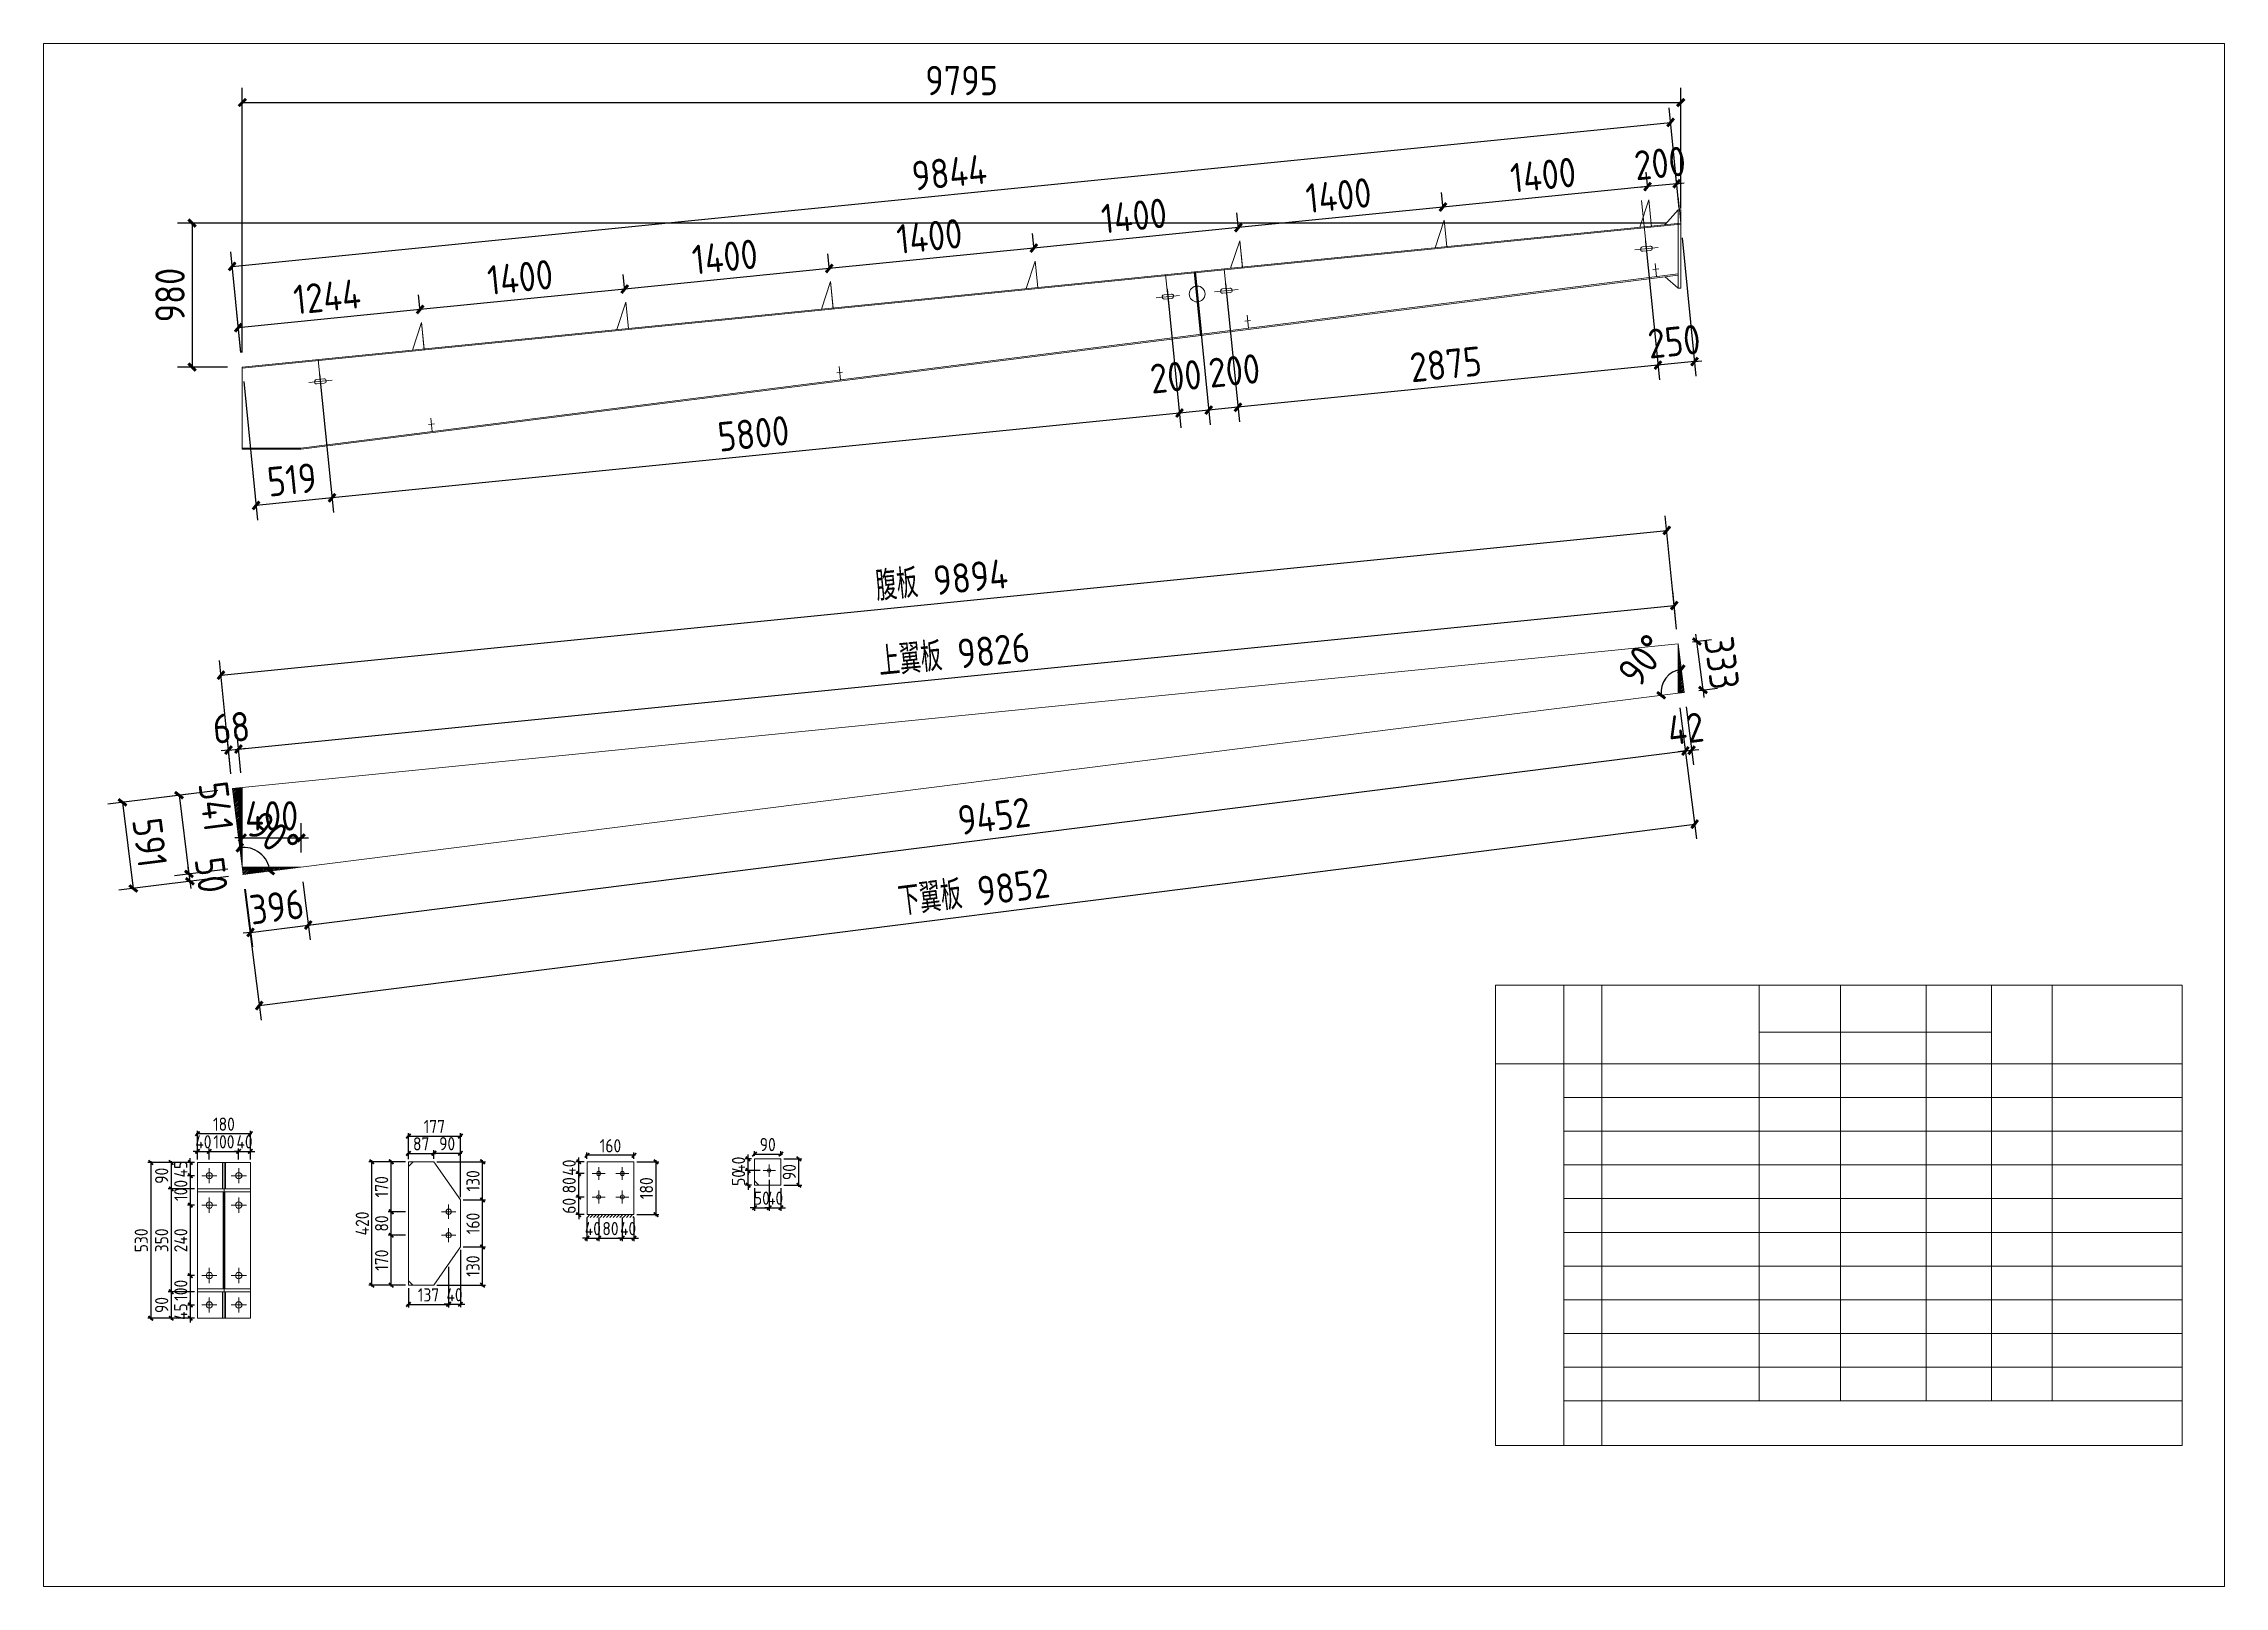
# Model space of a CAD drawing. Extents: x 485428 to 797698, y 56414 to 211814.
# Drawn here: x 763438 to 778288, y 134114 to 144614 of the extents above; entities that cross this region are included whole.
import ezdxf

# ---------------------------------------------------------------- set-up
doc = ezdxf.new("R2010")
doc.units = 0
doc.header["$LTSCALE"] = 1000
doc.header["$MEASUREMENT"] = 0
doc.layers.add('DOTE', color=1, linetype='Continuous')
doc.layers.add('钢架', color=7, linetype='Continuous', lineweight=25)
doc.styles.get("Standard").update_dxf_attribs({"font": 'gbenor.shx', "bigfont": 'gbcbig.shx'})
doc.dimstyles.get("Standard").update_dxf_attribs({"dimscale": 100, "dimtxt": 2, "dimasz": 0.4, "dimexe": 0.5, "dimexo": 1, "dimgap": 0.5, "dimtad": 1, "dimdec": 0, "dimzin": 0, "dimdsep": 46, "dimtxsty": 'Standard', "dimblk": 'ARCHTICK', "dimcen": 0.09, "dimadec": 0, "dimazin": 0, "dimtfac": 1, "dimtdec": 0, "dimtix": 1, "dimtmove": 2, "dimatfit": 3, "dimfxl": 1, "dimtolj": 1, "dimtzin": 0, "dimarcsym": 0})
pattern_1 = [(45, (0, -10500), (-5.612660076, 5.612660076), [])]

msp = doc.modelspace()

# ---------------------------------------------------------------- blocks, each defined once
blk = doc.blocks.new('_ArchTick')
at = {"color": 0, "linetype": 'ByBlock', "const_width": 0.4}
blk.add_lwpolyline([(-0.5, -0.5), (0.5, 0.5)], dxfattribs=at)
blk = doc.blocks.new('*D2494')
at = {"color": 3, "lineweight": -2}
for p, q in [((774558, 143671), (774549, 143760)), ((774360, 143641), (774310, 143636)), ((774359, 143651), (774350, 143740)), ((774559, 143661), (774360, 143641)), ((774559, 143661), (774609, 143666))]:
    blk.add_line(p, q, dxfattribs=at)
at = {"layer": 'Defpoints', "color": 0}
for p in [(774360, 143641), (774369, 143552), (774568, 143572)]:
    blk.add_point(p, dxfattribs=at)
at = {"color": 3, "lineweight": -2, "xscale": 50, "yscale": 50, "zscale": 50}
for p, rotation in [((774360, 143641), 5.710593137549453), ((774559, 143661), 185.7105931375494)]:
    blk.add_blockref('_ArchTick', p, dxfattribs=dict(at, rotation=rotation))
at = {"color": 0, "lineweight": 15, "insert": (774445, 143800), "char_height": 200, "attachment_point": 5, "rotation": 5.7106}
blk.add_mtext('\\A1;200', dxfattribs=at)
blk = doc.blocks.new('*D2535')
at = {"color": 3, "lineweight": -2}
for p, q in [((772966, 143512), (772957, 143601)), ((774360, 143641), (772967, 143502)), ((774353, 143709), (774350, 143740))]:
    blk.add_line(p, q, dxfattribs=at)
at = {"layer": 'Defpoints', "color": 0}
for p in [(774363, 143610), (772967, 143502), (772976, 143412)]:
    blk.add_point(p, dxfattribs=at)
at = {"color": 3, "lineweight": -2, "xscale": 50, "yscale": 50, "zscale": 50}
for p, rotation in [((774360, 143641), 5.710593137575612), ((772967, 143502), 185.7105931375756)]:
    blk.add_blockref('_ArchTick', p, dxfattribs=dict(at, rotation=rotation))
at = {"color": 0, "lineweight": 15, "insert": (773649, 143720), "char_height": 200, "attachment_point": 5, "rotation": 5.7106}
blk.add_mtext('\\A1;1400', dxfattribs=at)
blk = doc.blocks.new('*D2536')
at = {"color": 3, "lineweight": -2}
for p, q in [((772966, 143512), (772957, 143601)), ((771573, 143373), (771564, 143462)), ((772967, 143502), (771574, 143362))]:
    blk.add_line(p, q, dxfattribs=at)
at = {"layer": 'Defpoints', "color": 0}
for p in [(771574, 143362), (772976, 143412), (771583, 143273)]:
    blk.add_point(p, dxfattribs=at)
at = {"color": 3, "lineweight": -2, "xscale": 50, "yscale": 50, "zscale": 50}
for p, rotation in [((772967, 143502), 5.710593137575612), ((771574, 143362), 185.7105931375756)]:
    blk.add_blockref('_ArchTick', p, dxfattribs=dict(at, rotation=rotation))
at = {"color": 0, "lineweight": 15, "insert": (772256, 143581), "char_height": 200, "attachment_point": 5, "rotation": 5.7106}
blk.add_mtext('\\A1;1400', dxfattribs=at)
blk = doc.blocks.new('*D2537')
at = {"color": 3, "lineweight": -2}
for p, q in [((771573, 143373), (771564, 143462)), ((770180, 143233), (770171, 143322)), ((771574, 143362), (770181, 143223))]:
    blk.add_line(p, q, dxfattribs=at)
at = {"layer": 'Defpoints', "color": 0}
for p in [(770181, 143223), (771583, 143273), (770190, 143134)]:
    blk.add_point(p, dxfattribs=at)
at = {"color": 3, "lineweight": -2, "xscale": 50, "yscale": 50, "zscale": 50}
for p, rotation in [((771574, 143362), 5.710593137575612), ((770181, 143223), 185.7105931375756)]:
    blk.add_blockref('_ArchTick', p, dxfattribs=dict(at, rotation=rotation))
at = {"color": 0, "lineweight": 15, "insert": (770863, 143442), "char_height": 200, "attachment_point": 5, "rotation": 5.7106}
blk.add_mtext('\\A1;1400', dxfattribs=at)
blk = doc.blocks.new('*D2538')
at = {"color": 3, "lineweight": -2}
for p, q in [((770180, 143233), (770171, 143322)), ((768787, 143094), (768778, 143183)), ((770181, 143223), (768788, 143084))]:
    blk.add_line(p, q, dxfattribs=at)
at = {"layer": 'Defpoints', "color": 0}
for p in [(768788, 143084), (770190, 143134), (768797, 142994)]:
    blk.add_point(p, dxfattribs=at)
at = {"color": 3, "lineweight": -2, "xscale": 50, "yscale": 50, "zscale": 50}
for p, rotation in [((770181, 143223), 5.710593137575612), ((768788, 143084), 185.7105931375756)]:
    blk.add_blockref('_ArchTick', p, dxfattribs=dict(at, rotation=rotation))
at = {"color": 0, "lineweight": 15, "insert": (769470, 143303), "char_height": 200, "attachment_point": 5, "rotation": 5.7106}
blk.add_mtext('\\A1;1400', dxfattribs=at)
blk = doc.blocks.new('*D2539')
at = {"color": 3, "lineweight": -2}
for p, q in [((768787, 143094), (768778, 143183)), ((767394, 142955), (767385, 143044)), ((768788, 143084), (767395, 142944))]:
    blk.add_line(p, q, dxfattribs=at)
at = {"layer": 'Defpoints', "color": 0}
for p in [(767395, 142944), (768797, 142994), (767404, 142855)]:
    blk.add_point(p, dxfattribs=at)
at = {"color": 3, "lineweight": -2, "xscale": 50, "yscale": 50, "zscale": 50}
for p, rotation in [((768788, 143084), 5.710593137575612), ((767395, 142944), 185.7105931375756)]:
    blk.add_blockref('_ArchTick', p, dxfattribs=dict(at, rotation=rotation))
at = {"color": 0, "lineweight": 15, "insert": (768077, 143163), "char_height": 200, "attachment_point": 5, "rotation": 5.7106}
blk.add_mtext('\\A1;1400', dxfattribs=at)
blk = doc.blocks.new('*D2540')
at = {"color": 3, "lineweight": -2}
for p, q in [((767394, 142955), (767385, 143044)), ((766001, 142815), (765992, 142905)), ((767395, 142944), (766002, 142805))]:
    blk.add_line(p, q, dxfattribs=at)
at = {"layer": 'Defpoints', "color": 0}
for p in [(766002, 142805), (766011, 142716), (767404, 142855)]:
    blk.add_point(p, dxfattribs=at)
at = {"color": 3, "lineweight": -2, "xscale": 50, "yscale": 50, "zscale": 50}
for p, rotation in [((767395, 142944), 5.710593137575612), ((766002, 142805), 185.7105931375756)]:
    blk.add_blockref('_ArchTick', p, dxfattribs=dict(at, rotation=rotation))
at = {"color": 0, "lineweight": 15, "insert": (766683, 143024), "char_height": 200, "attachment_point": 5, "rotation": 5.7106}
blk.add_mtext('\\A1;1400', dxfattribs=at)
blk = doc.blocks.new('*D2541')
at = {"color": 3, "lineweight": -2}
for p, q in [((766001, 142815), (765992, 142905)), ((764781, 142513), (764754, 142781)), ((766002, 142805), (764764, 142681))]:
    blk.add_line(p, q, dxfattribs=at)
at = {"layer": 'Defpoints', "color": 0}
for p in [(766011, 142716), (764764, 142681), (764791, 142413)]:
    blk.add_point(p, dxfattribs=at)
at = {"color": 3, "lineweight": -2, "xscale": 50, "yscale": 50, "zscale": 50}
for p, rotation in [((764764, 142681), 185.7105931375756), ((766002, 142805), 5.710593137575612)]:
    blk.add_blockref('_ArchTick', p, dxfattribs=dict(at, rotation=rotation))
at = {"color": 0, "lineweight": 15, "insert": (765368, 142892), "char_height": 200, "attachment_point": 5, "rotation": 5.7106}
blk.add_mtext('\\A1;1244', dxfattribs=at)
blk = doc.blocks.new('*D2542')
at = {"color": 3, "lineweight": -2}
for p, q in [((774486, 143393), (764349, 143393)), ((764449, 143393), (764449, 142413)), ((764691, 142413), (764349, 142413))]:
    blk.add_line(p, q, dxfattribs=at)
at = {"layer": 'Defpoints', "color": 0}
for p in [(774586, 143393), (764449, 142413), (764791, 142413)]:
    blk.add_point(p, dxfattribs=at)
at = {"color": 3, "lineweight": -2, "xscale": 50, "yscale": 50, "zscale": 50}
for p, rotation in [((764449, 143393), 90), ((764449, 142413), 270)]:
    blk.add_blockref('_ArchTick', p, dxfattribs=dict(at, rotation=rotation))
at = {"color": 0, "lineweight": 15, "insert": (764299, 142903), "char_height": 200, "attachment_point": 5, "rotation": 90}
blk.add_mtext('\\A1;980', dxfattribs=at)
blk = doc.blocks.new('*D2492')
at = {"color": 3, "lineweight": -2}
for p, q in [((764791, 142513), (764791, 144313)), ((764791, 144213), (774586, 144213)), ((774586, 143493), (774586, 144313))]:
    blk.add_line(p, q, dxfattribs=at)
at = {"layer": 'Defpoints', "color": 0}
for p in [(774586, 144213), (774586, 143393), (764791, 142413)]:
    blk.add_point(p, dxfattribs=at)
at = {"color": 3, "lineweight": -2, "xscale": 50, "yscale": 50, "zscale": 50, "rotation": 180}
blk.add_blockref('_ArchTick', (764791, 144213), dxfattribs=at)
at = {"color": 3, "lineweight": -2, "xscale": 50, "yscale": 50, "zscale": 50}
blk.add_blockref('_ArchTick', (774586, 144213), dxfattribs=at)
at = {"color": 0, "lineweight": 15, "insert": (769689, 144363), "char_height": 200, "attachment_point": 5}
blk.add_mtext('\\A1;9795', dxfattribs=at)
blk = doc.blocks.new('*D2493')
at = {"color": 3, "lineweight": -2}
for p, q in [((764722, 143098), (774517, 144078)), ((774576, 143492), (774508, 144177)), ((764781, 142513), (764713, 143198))]:
    blk.add_line(p, q, dxfattribs=at)
at = {"layer": 'Defpoints', "color": 0}
for p in [(774517, 144078), (774586, 143393), (764791, 142413)]:
    blk.add_point(p, dxfattribs=at)
at = {"color": 3, "lineweight": -2, "xscale": 50, "yscale": 50, "zscale": 50}
for p, rotation in [((774517, 144078), 5.710593137485651), ((764722, 143098), 185.7105931374856)]:
    blk.add_blockref('_ArchTick', p, dxfattribs=dict(at, rotation=rotation))
at = {"color": 0, "lineweight": 15, "insert": (769605, 143737), "char_height": 200, "attachment_point": 5, "rotation": 5.7106}
blk.add_mtext('\\A1;9844', dxfattribs=at)
blk = doc.blocks.new('*D2543')
at = {"color": 3, "lineweight": -2}
for p, q in [((774347, 143268), (774441, 142326)), ((774596, 143293), (774690, 142351)), ((774431, 142426), (774382, 142421)), ((774680, 142450), (774431, 142426)), ((774680, 142450), (774730, 142455))]:
    blk.add_line(p, q, dxfattribs=at)
at = {"layer": 'Defpoints', "color": 0}
for p in [(774337, 143368), (774586, 143393), (774431, 142426)]:
    blk.add_point(p, dxfattribs=at)
at = {"color": 3, "lineweight": -2, "xscale": 50, "yscale": 50, "zscale": 50}
for p, rotation in [((774431, 142426), 5.710593136943468), ((774680, 142450), 185.7105931369435)]:
    blk.add_blockref('_ArchTick', p, dxfattribs=dict(at, rotation=rotation))
at = {"color": 0, "lineweight": 15, "insert": (774541, 142587), "char_height": 200, "attachment_point": 5, "rotation": 5.7106}
blk.add_mtext('\\A1;250', dxfattribs=at)
blk = doc.blocks.new('*D2495')
at = {"color": 3, "lineweight": -2}
for p, q in [((774347, 143268), (774441, 142326)), ((771487, 142982), (771581, 142040)), ((774431, 142426), (771571, 142139))]:
    blk.add_line(p, q, dxfattribs=at)
at = {"layer": 'Defpoints', "color": 0}
for p in [(774337, 143368), (771477, 143082), (771571, 142139)]:
    blk.add_point(p, dxfattribs=at)
at = {"color": 3, "lineweight": -2, "xscale": 50, "yscale": 50, "zscale": 50}
for p, rotation in [((774431, 142426), 5.710593136947395), ((771571, 142139), 185.7105931369474)]:
    blk.add_blockref('_ArchTick', p, dxfattribs=dict(at, rotation=rotation))
at = {"color": 0, "lineweight": 15, "insert": (772986, 142432), "char_height": 200, "attachment_point": 5, "rotation": 5.7106}
blk.add_mtext('\\A1;2875', dxfattribs=at)
blk = doc.blocks.new('*D2496')
at = {"color": 3, "lineweight": -2}
for p, q in [((771288, 142962), (771382, 142020)), ((771487, 142982), (771581, 142040)), ((771571, 142139), (771372, 142120))]:
    blk.add_line(p, q, dxfattribs=at)
at = {"layer": 'Defpoints', "color": 0}
for p in [(771278, 143062), (771477, 143082), (771372, 142120)]:
    blk.add_point(p, dxfattribs=at)
at = {"color": 3, "lineweight": -2, "xscale": 50, "yscale": 50, "zscale": 50}
for p, rotation in [((771372, 142120), 185.7105931369474), ((771571, 142139), 5.710593136947395)]:
    blk.add_blockref('_ArchTick', p, dxfattribs=dict(at, rotation=rotation))
at = {"color": 0, "lineweight": 15, "insert": (771546, 142388), "char_height": 200, "attachment_point": 5, "rotation": 5.7106}
blk.add_mtext('\\A1;200', dxfattribs=at)
blk = doc.blocks.new('*D2497')
at = {"color": 3, "lineweight": -2}
for p, q in [((771089, 142942), (771183, 142000)), ((771288, 142962), (771382, 142020)), ((771372, 142120), (771173, 142100))]:
    blk.add_line(p, q, dxfattribs=at)
at = {"layer": 'Defpoints', "color": 0}
for p in [(771079, 143042), (771278, 143062), (771173, 142100)]:
    blk.add_point(p, dxfattribs=at)
at = {"color": 3, "lineweight": -2, "xscale": 50, "yscale": 50, "zscale": 50}
for p, rotation in [((771173, 142100), 185.7105931369474), ((771372, 142120), 5.710593136947395)]:
    blk.add_blockref('_ArchTick', p, dxfattribs=dict(at, rotation=rotation))
at = {"color": 0, "lineweight": 15, "insert": (771148, 142348), "char_height": 200, "attachment_point": 5, "rotation": 5.7106}
blk.add_mtext('\\A1;200', dxfattribs=at)
blk = doc.blocks.new('*D2498')
at = {"color": 3, "lineweight": -2}
for p, q in [((771089, 142942), (771183, 142000)), ((765317, 142365), (765412, 141423)), ((771173, 142100), (765402, 141523))]:
    blk.add_line(p, q, dxfattribs=at)
at = {"layer": 'Defpoints', "color": 0}
for p in [(771079, 143042), (765307, 142465), (765402, 141523)]:
    blk.add_point(p, dxfattribs=at)
at = {"color": 3, "lineweight": -2, "xscale": 50, "yscale": 50, "zscale": 50}
for p, rotation in [((771173, 142100), 5.710593136947395), ((765402, 141523), 185.7105931369474)]:
    blk.add_blockref('_ArchTick', p, dxfattribs=dict(at, rotation=rotation))
at = {"color": 0, "lineweight": 15, "insert": (768272, 141960), "char_height": 200, "attachment_point": 5, "rotation": 5.7106}
blk.add_mtext('\\A1;5800', dxfattribs=at)
blk = doc.blocks.new('*D2499')
at = {"color": 3, "lineweight": -2}
for p, q in [((764801, 142314), (764895, 141371)), ((765317, 142365), (765412, 141423)), ((765402, 141523), (764885, 141471))]:
    blk.add_line(p, q, dxfattribs=at)
at = {"layer": 'Defpoints', "color": 0}
for p in [(764791, 142413), (765307, 142465), (764885, 141471)]:
    blk.add_point(p, dxfattribs=at)
at = {"color": 3, "lineweight": -2, "xscale": 50, "yscale": 50, "zscale": 50}
for p, rotation in [((765402, 141523), 5.710593136947395), ((764885, 141471), 185.7105931369474)]:
    blk.add_blockref('_ArchTick', p, dxfattribs=dict(at, rotation=rotation))
at = {"color": 0, "lineweight": 15, "insert": (765129, 141646), "char_height": 200, "attachment_point": 5, "rotation": 5.7106}
blk.add_mtext('\\A1;519', dxfattribs=at)
blk = doc.blocks.new('*D2500')
at = {"color": 0, "lineweight": -2}
blk.add_arc((774610, 140199), 158, 97.2026, 187.2026, dxfattribs=at)
at = {"layer": 'Defpoints', "color": 0}
for p in [(774568, 140529), (774514, 140325), (774568, 140193), (774610, 140199), (765191, 139008)]:
    blk.add_point(p, dxfattribs=at)
at = {"color": 0, "lineweight": -2, "xscale": 50, "yscale": 50, "zscale": 50}
for p, rotation in [((774590, 140356), 7.202564799060341), ((774453, 140179), 277.2025647990603)]:
    blk.add_blockref('_ArchTick', p, dxfattribs=dict(at, rotation=rotation))
at = {"color": 0, "lineweight": 15, "insert": (774327, 140418), "char_height": 200, "attachment_point": 5, "rotation": 52.2026}
blk.add_mtext('\\A1;90°', dxfattribs=at)
blk = doc.blocks.new('*D2501')
at = {"color": 0, "lineweight": -2}
blk.add_arc((764797, 138959), 185, 7.2026, 97.2026, dxfattribs=at)
at = {"layer": 'Defpoints', "color": 0}
for p in [(764723, 139545), (764945, 139071), (765191, 139008), (764797, 138959), (764797, 138959)]:
    blk.add_point(p, dxfattribs=at)
at = {"color": 0, "lineweight": -2, "xscale": 50, "yscale": 50, "zscale": 50}
for p, rotation in [((764774, 139142), 187.2025647990747), ((764981, 138982), 277.2025647990666)]:
    blk.add_blockref('_ArchTick', p, dxfattribs=dict(at, rotation=rotation))
at = {"color": 0, "lineweight": 15, "insert": (765003, 139224), "char_height": 200, "attachment_point": 5, "rotation": 322.2026}
blk.add_mtext('\\A1;90°', dxfattribs=at)
blk = doc.blocks.new('*D2502')
at = {"color": 3, "lineweight": -2}
for p, q in [((764713, 139644), (764687, 139905)), ((764781, 139651), (764755, 139912)), ((764697, 139806), (764647, 139801)), ((764697, 139806), (764765, 139813)), ((764765, 139813), (764815, 139818))]:
    blk.add_line(p, q, dxfattribs=at)
at = {"layer": 'Defpoints', "color": 0}
for p in [(764765, 139813), (764723, 139545), (764791, 139551)]:
    blk.add_point(p, dxfattribs=at)
at = {"color": 3, "lineweight": -2, "xscale": 50, "yscale": 50, "zscale": 50}
for p, rotation in [((764697, 139806), 5.710593137475294), ((764765, 139813), 185.7105931374753)]:
    blk.add_blockref('_ArchTick', p, dxfattribs=dict(at, rotation=rotation))
at = {"color": 0, "lineweight": 15, "insert": (764716, 139959), "char_height": 200, "attachment_point": 5, "rotation": 5.7106}
blk.add_mtext('\\A1;68', dxfattribs=at)
blk = doc.blocks.new('*D2503')
at = {"color": 3, "lineweight": -2}
for p, q in [((764765, 139813), (774542, 140790)), ((774558, 140629), (774532, 140890)), ((764781, 139651), (764755, 139912))]:
    blk.add_line(p, q, dxfattribs=at)
at = {"layer": 'Defpoints', "color": 0}
for p in [(774542, 140790), (774568, 140529), (764791, 139551)]:
    blk.add_point(p, dxfattribs=at)
at = {"color": 3, "lineweight": -2, "xscale": 50, "yscale": 50, "zscale": 50}
for p, rotation in [((774542, 140790), 5.710593137471186), ((764765, 139813), 185.7105931374712)]:
    blk.add_blockref('_ArchTick', p, dxfattribs=dict(at, rotation=rotation))
at = {"color": 0, "lineweight": 15, "insert": (769638, 140457), "char_height": 200, "attachment_point": 5, "rotation": 5.7106}
blk.add_mtext('\\A1;上翼板 9826', dxfattribs=at)
blk = doc.blocks.new('*D2475')
at = {"color": 3, "lineweight": -2}
for p, q in [((774558, 140629), (774481, 141400)), ((764646, 140316), (774491, 141301)), ((764713, 139644), (764636, 140416))]:
    blk.add_line(p, q, dxfattribs=at)
at = {"layer": 'Defpoints', "color": 0}
for p in [(774491, 141301), (774568, 140529), (764723, 139545)]:
    blk.add_point(p, dxfattribs=at)
at = {"color": 3, "lineweight": -2, "xscale": 50, "yscale": 50, "zscale": 50}
for p, rotation in [((774491, 141301), 5.710593137499544), ((764646, 140316), 185.7105931374995)]:
    blk.add_blockref('_ArchTick', p, dxfattribs=dict(at, rotation=rotation))
at = {"color": 0, "lineweight": 15, "insert": (769553, 140964), "char_height": 200, "attachment_point": 5, "rotation": 5.7106}
blk.add_mtext('\\A1;腹板 9894', dxfattribs=at)
blk = doc.blocks.new('*D2504')
at = {"color": 3, "lineweight": -2}
for p, q in [((764810, 138859), (764860, 138466)), ((765203, 138909), (765253, 138515)), ((764847, 138565), (764797, 138559)), ((764847, 138565), (765240, 138615)), ((765240, 138615), (765290, 138621))]:
    blk.add_line(p, q, dxfattribs=at)
at = {"layer": 'Defpoints', "color": 0}
for p in [(765191, 139008), (764797, 138959), (765240, 138615)]:
    blk.add_point(p, dxfattribs=at)
at = {"color": 3, "lineweight": -2, "xscale": 50, "yscale": 50, "zscale": 50}
for p, rotation in [((764847, 138565), 7.202564799062019), ((765240, 138615), 187.202564799062)]:
    blk.add_blockref('_ArchTick', p, dxfattribs=dict(at, rotation=rotation))
at = {"color": 0, "lineweight": 15, "insert": (765025, 138739), "char_height": 200, "attachment_point": 5, "rotation": 7.2026}
blk.add_mtext('\\A1;396', dxfattribs=at)
blk = doc.blocks.new('*D2505')
at = {"color": 3, "lineweight": -2}
for p, q in [((774581, 140094), (774630, 139700)), ((765240, 138615), (774618, 139800)), ((765203, 138909), (765253, 138515))]:
    blk.add_line(p, q, dxfattribs=at)
at = {"layer": 'Defpoints', "color": 0}
for p in [(774568, 140193), (774618, 139800), (765191, 139008)]:
    blk.add_point(p, dxfattribs=at)
at = {"color": 3, "lineweight": -2, "xscale": 50, "yscale": 50, "zscale": 50}
for p, rotation in [((774618, 139800), 7.202564799080137), ((765240, 138615), 187.2025647990802)]:
    blk.add_blockref('_ArchTick', p, dxfattribs=dict(at, rotation=rotation))
at = {"color": 0, "lineweight": 15, "insert": (769910, 139356), "char_height": 200, "attachment_point": 5, "rotation": 7.2026}
blk.add_mtext('\\A1;9452', dxfattribs=at)
blk = doc.blocks.new('*D2506')
at = {"color": 3, "lineweight": -2}
for p, q in [((774581, 140094), (774630, 139700)), ((774622, 140100), (774672, 139706)), ((774618, 139800), (774568, 139793)), ((774618, 139800), (774660, 139805)), ((774660, 139805), (774709, 139811))]:
    blk.add_line(p, q, dxfattribs=at)
at = {"layer": 'Defpoints', "color": 0}
for p in [(774568, 140193), (774610, 140199), (774660, 139805)]:
    blk.add_point(p, dxfattribs=at)
at = {"color": 3, "lineweight": -2, "xscale": 50, "yscale": 50, "zscale": 50}
for p, rotation in [((774618, 139800), 7.202564799080164), ((774660, 139805), 187.2025647990802)]:
    blk.add_blockref('_ArchTick', p, dxfattribs=dict(at, rotation=rotation))
at = {"color": 0, "lineweight": 15, "insert": (774620, 139951), "char_height": 200, "attachment_point": 5, "rotation": 7.2026}
blk.add_mtext('\\A1;42', dxfattribs=at)
blk = doc.blocks.new('*D2507')
at = {"color": 3, "lineweight": -2}
for p, q in [((764624, 139532), (764261, 139486)), ((764360, 139499), (764428, 138963)), ((764692, 138996), (764329, 138950))]:
    blk.add_line(p, q, dxfattribs=at)
at = {"layer": 'Defpoints', "color": 0}
for p in [(764723, 139545), (764791, 139008), (764428, 138963)]:
    blk.add_point(p, dxfattribs=at)
at = {"color": 3, "lineweight": -2, "xscale": 50, "yscale": 50, "zscale": 50}
for p, rotation in [((764360, 139499), 97.20256479907209), ((764428, 138963), 277.2025647990721)]:
    blk.add_blockref('_ArchTick', p, dxfattribs=dict(at, rotation=rotation))
at = {"color": 0, "lineweight": 15, "insert": (764612, 139423), "char_height": 200, "attachment_point": 5, "rotation": 277.2026}
blk.add_mtext('\\A1;541', dxfattribs=at)
blk = doc.blocks.new('*D2508')
at = {"color": 3, "lineweight": -2}
for p, q in [((764428, 138963), (764422, 139012)), ((764692, 138996), (764329, 138950)), ((764698, 138946), (764335, 138900)), ((764428, 138963), (764434, 138913)), ((764434, 138913), (764441, 138863))]:
    blk.add_line(p, q, dxfattribs=at)
at = {"layer": 'Defpoints', "color": 0}
for p in [(764791, 139008), (764434, 138913), (764797, 138959)]:
    blk.add_point(p, dxfattribs=at)
at = {"color": 3, "lineweight": -2, "xscale": 50, "yscale": 50, "zscale": 50}
for p, rotation in [((764428, 138963), 277.2025647990675), ((764434, 138913), 97.20256479906752)]:
    blk.add_blockref('_ArchTick', p, dxfattribs=dict(at, rotation=rotation))
at = {"color": 0, "lineweight": 15, "insert": (764580, 138956), "char_height": 200, "attachment_point": 5, "rotation": 277.2026}
blk.add_mtext('\\A1;50', dxfattribs=at)
blk = doc.blocks.new('*D2509')
at = {"color": 3, "lineweight": -2}
for p, q in [((774667, 140542), (774796, 140558)), ((774696, 140545), (774690, 140595)), ((774738, 140215), (774696, 140545)), ((774709, 140211), (774837, 140228)), ((774738, 140215), (774744, 140165))]:
    blk.add_line(p, q, dxfattribs=at)
at = {"layer": 'Defpoints', "color": 0}
for p in [(774568, 140529), (774696, 140545), (774610, 140199)]:
    blk.add_point(p, dxfattribs=at)
at = {"color": 3, "lineweight": -2, "xscale": 50, "yscale": 50, "zscale": 50}
for p, rotation in [((774696, 140545), 277.2025647990612), ((774738, 140215), 97.20256479906126)]:
    blk.add_blockref('_ArchTick', p, dxfattribs=dict(at, rotation=rotation))
at = {"color": 0, "lineweight": 15, "insert": (774866, 140399), "char_height": 200, "attachment_point": 5, "rotation": 277.2026}
blk.add_mtext('\\A1;333', dxfattribs=at)
blk = doc.blocks.new('*D2510')
at = {"color": 3, "lineweight": -2}
for p, q in [((764624, 139532), (763876, 139438)), ((763975, 139450), (764049, 138864)), ((764698, 138946), (763950, 138852))]:
    blk.add_line(p, q, dxfattribs=at)
at = {"layer": 'Defpoints', "color": 0}
for p in [(764723, 139545), (764049, 138864), (764797, 138959)]:
    blk.add_point(p, dxfattribs=at)
at = {"color": 3, "lineweight": -2, "xscale": 50, "yscale": 50, "zscale": 50}
for p, rotation in [((763975, 139450), 97.20256479907765), ((764049, 138864), 277.2025647990777)]:
    blk.add_blockref('_ArchTick', p, dxfattribs=dict(at, rotation=rotation))
at = {"color": 0, "lineweight": 15, "insert": (764161, 139176), "char_height": 200, "attachment_point": 5, "rotation": 277.2026}
blk.add_mtext('\\A1;591', dxfattribs=at)
blk = doc.blocks.new('*D2476')
at = {"color": 3, "lineweight": -2}
for p, q in [((774581, 140094), (774693, 139203)), ((764906, 138067), (774681, 139302)), ((764806, 138859), (764919, 137968))]:
    blk.add_line(p, q, dxfattribs=at)
at = {"layer": 'Defpoints', "color": 0}
for p in [(774568, 140193), (774681, 139302), (764793, 138958)]:
    blk.add_point(p, dxfattribs=at)
at = {"color": 3, "lineweight": -2, "xscale": 50, "yscale": 50, "zscale": 50}
for p, rotation in [((774681, 139302), 7.202564799059908), ((764906, 138067), 187.2025647990599)]:
    blk.add_blockref('_ArchTick', p, dxfattribs=dict(at, rotation=rotation))
at = {"color": 0, "lineweight": 15, "insert": (769774, 138840), "char_height": 200, "attachment_point": 5, "rotation": 7.2026}
blk.add_mtext('\\A1;下翼板 9852', dxfattribs=at)
blk = doc.blocks.new('*D2511')
at = {"color": 3, "lineweight": -2}
for p, q in [((764486, 137075), (764456, 137075)), ((764486, 137019), (764486, 137095)), ((764486, 137075), (764566, 137075)), ((764566, 137019), (764566, 137095)), ((764566, 137075), (764596, 137075))]:
    blk.add_line(p, q, dxfattribs=at)
at = {"layer": 'Defpoints', "color": 0}
for p in [(764566, 137075), (764486, 136999), (764566, 136999)]:
    blk.add_point(p, dxfattribs=at)
at = {"color": 3, "lineweight": -2, "xscale": 30, "yscale": 30, "zscale": 30}
blk.add_blockref('_ArchTick', (764486, 137075), dxfattribs=at)
at = {"color": 3, "lineweight": -2, "xscale": 30, "yscale": 30, "zscale": 30, "rotation": 180}
blk.add_blockref('_ArchTick', (764566, 137075), dxfattribs=at)
at = {"color": 0, "lineweight": 15, "insert": (764526, 137140), "char_height": 90, "attachment_point": 5}
blk.add_mtext('\\A1;40', dxfattribs=at)
blk = doc.blocks.new('*D2477')
at = {"color": 3, "lineweight": -2}
for p, q in [((764556, 137075), (764776, 137075)), ((764566, 137019), (764566, 137095)), ((764766, 137019), (764766, 137095))]:
    blk.add_line(p, q, dxfattribs=at)
at = {"layer": 'Defpoints', "color": 0}
for p in [(764766, 137075), (764566, 136999), (764766, 136999)]:
    blk.add_point(p, dxfattribs=at)
at = {"color": 3, "lineweight": -2, "xscale": 30, "yscale": 30, "zscale": 30, "rotation": 180}
blk.add_blockref('_ArchTick', (764566, 137075), dxfattribs=at)
at = {"color": 3, "lineweight": -2, "xscale": 30, "yscale": 30, "zscale": 30}
blk.add_blockref('_ArchTick', (764766, 137075), dxfattribs=at)
at = {"color": 0, "lineweight": 15, "insert": (764666, 137140), "char_height": 90, "attachment_point": 5}
blk.add_mtext('\\A1;100', dxfattribs=at)
blk = doc.blocks.new('*D2512')
at = {"color": 3, "lineweight": -2}
for p, q in [((764766, 137075), (764736, 137075)), ((764766, 137019), (764766, 137095)), ((764766, 137075), (764846, 137075)), ((764846, 137019), (764846, 137095)), ((764846, 137075), (764876, 137075))]:
    blk.add_line(p, q, dxfattribs=at)
at = {"layer": 'Defpoints', "color": 0}
for p in [(764846, 137075), (764766, 136999), (764846, 136999)]:
    blk.add_point(p, dxfattribs=at)
at = {"color": 3, "lineweight": -2, "xscale": 30, "yscale": 30, "zscale": 30}
blk.add_blockref('_ArchTick', (764766, 137075), dxfattribs=at)
at = {"color": 3, "lineweight": -2, "xscale": 30, "yscale": 30, "zscale": 30, "rotation": 180}
blk.add_blockref('_ArchTick', (764846, 137075), dxfattribs=at)
at = {"color": 0, "lineweight": 15, "insert": (764806, 137140), "char_height": 90, "attachment_point": 5}
blk.add_mtext('\\A1;40', dxfattribs=at)
blk = doc.blocks.new('*D2478')
at = {"color": 3, "lineweight": -2}
for p, q in [((764466, 136999), (764417, 136999)), ((764437, 136999), (764437, 137029)), ((764437, 136999), (764437, 136909)), ((764466, 136909), (764417, 136909)), ((764437, 136909), (764437, 136879))]:
    blk.add_line(p, q, dxfattribs=at)
at = {"layer": 'Defpoints', "color": 0}
for p in [(764486, 136999), (764437, 136909), (764486, 136909)]:
    blk.add_point(p, dxfattribs=at)
at = {"color": 3, "lineweight": -2, "xscale": 30, "yscale": 30, "zscale": 30}
for p, rotation in [((764437, 136999), 270), ((764437, 136909), 90)]:
    blk.add_blockref('_ArchTick', p, dxfattribs=dict(at, rotation=rotation))
at = {"color": 0, "lineweight": 15, "insert": (764372, 136954), "char_height": 90, "attachment_point": 5, "rotation": 90}
blk.add_mtext('\\A1;45', dxfattribs=at)
blk = doc.blocks.new('*D2479')
at = {"color": 3, "lineweight": -2}
for p, q in [((764437, 136919), (764437, 136699)), ((764466, 136909), (764417, 136909)), ((764466, 136709), (764417, 136709))]:
    blk.add_line(p, q, dxfattribs=at)
at = {"layer": 'Defpoints', "color": 0}
for p in [(764486, 136909), (764437, 136709), (764486, 136709)]:
    blk.add_point(p, dxfattribs=at)
at = {"color": 3, "lineweight": -2, "xscale": 30, "yscale": 30, "zscale": 30}
for p, rotation in [((764437, 136909), 90), ((764437, 136709), 270)]:
    blk.add_blockref('_ArchTick', p, dxfattribs=dict(at, rotation=rotation))
at = {"color": 0, "lineweight": 15, "insert": (764372, 136809), "char_height": 90, "attachment_point": 5, "rotation": 90}
blk.add_mtext('\\A1;100', dxfattribs=at)
blk = doc.blocks.new('*D2480')
at = {"color": 3, "lineweight": -2}
for p, q in [((764466, 136709), (764417, 136709)), ((764437, 136719), (764437, 136219)), ((764466, 136229), (764417, 136229))]:
    blk.add_line(p, q, dxfattribs=at)
at = {"layer": 'Defpoints', "color": 0}
for p in [(764486, 136709), (764437, 136229), (764486, 136229)]:
    blk.add_point(p, dxfattribs=at)
at = {"color": 3, "lineweight": -2, "xscale": 30, "yscale": 30, "zscale": 30}
for p, rotation in [((764437, 136709), 90), ((764437, 136229), 270)]:
    blk.add_blockref('_ArchTick', p, dxfattribs=dict(at, rotation=rotation))
at = {"color": 0, "lineweight": 15, "insert": (764372, 136469), "char_height": 90, "attachment_point": 5, "rotation": 90}
blk.add_mtext('\\A1;240', dxfattribs=at)
blk = doc.blocks.new('*D2481')
at = {"color": 3, "lineweight": -2}
for p, q in [((764466, 136229), (764417, 136229)), ((764437, 136239), (764437, 136019)), ((764466, 136029), (764417, 136029))]:
    blk.add_line(p, q, dxfattribs=at)
at = {"layer": 'Defpoints', "color": 0}
for p in [(764486, 136229), (764437, 136029), (764486, 136029)]:
    blk.add_point(p, dxfattribs=at)
at = {"color": 3, "lineweight": -2, "xscale": 30, "yscale": 30, "zscale": 30}
for p, rotation in [((764437, 136229), 90), ((764437, 136029), 270)]:
    blk.add_blockref('_ArchTick', p, dxfattribs=dict(at, rotation=rotation))
at = {"color": 0, "lineweight": 15, "insert": (764372, 136129), "char_height": 90, "attachment_point": 5, "rotation": 90}
blk.add_mtext('\\A1;100', dxfattribs=at)
blk = doc.blocks.new('*D2513')
at = {"color": 3, "lineweight": -2}
for p, q in [((764466, 136029), (764417, 136029)), ((764437, 136029), (764437, 136059)), ((764437, 136029), (764437, 135939)), ((764466, 135939), (764417, 135939)), ((764437, 135939), (764437, 135909))]:
    blk.add_line(p, q, dxfattribs=at)
at = {"layer": 'Defpoints', "color": 0}
for p in [(764486, 136029), (764437, 135939), (764486, 135939)]:
    blk.add_point(p, dxfattribs=at)
at = {"color": 3, "lineweight": -2, "xscale": 30, "yscale": 30, "zscale": 30}
for p, rotation in [((764437, 136029), 270), ((764437, 135939), 90)]:
    blk.add_blockref('_ArchTick', p, dxfattribs=dict(at, rotation=rotation))
at = {"color": 0, "lineweight": 15, "insert": (764372, 135984), "char_height": 90, "attachment_point": 5, "rotation": 90}
blk.add_mtext('\\A1;45', dxfattribs=at)
blk = doc.blocks.new('*D2514')
at = {"color": 3, "lineweight": -2}
for p, q in [((764466, 136999), (764287, 136999)), ((764307, 137009), (764307, 136809)), ((764466, 136819), (764287, 136819))]:
    blk.add_line(p, q, dxfattribs=at)
at = {"layer": 'Defpoints', "color": 0}
for p in [(764486, 136999), (764307, 136819), (764486, 136819)]:
    blk.add_point(p, dxfattribs=at)
at = {"color": 3, "lineweight": -2, "xscale": 30, "yscale": 30, "zscale": 30}
for p, rotation in [((764307, 136999), 90), ((764307, 136819), 270)]:
    blk.add_blockref('_ArchTick', p, dxfattribs=dict(at, rotation=rotation))
at = {"color": 0, "lineweight": 15, "insert": (764242, 136909), "char_height": 90, "attachment_point": 5, "rotation": 90}
blk.add_mtext('\\A1;90', dxfattribs=at)
blk = doc.blocks.new('*D2515')
at = {"color": 3, "lineweight": -2}
for p, q in [((764466, 136819), (764287, 136819)), ((764307, 136829), (764307, 136109)), ((764466, 136119), (764287, 136119))]:
    blk.add_line(p, q, dxfattribs=at)
at = {"layer": 'Defpoints', "color": 0}
for p in [(764486, 136819), (764307, 136119), (764486, 136119)]:
    blk.add_point(p, dxfattribs=at)
at = {"color": 3, "lineweight": -2, "xscale": 30, "yscale": 30, "zscale": 30}
for p, rotation in [((764307, 136819), 90), ((764307, 136119), 270)]:
    blk.add_blockref('_ArchTick', p, dxfattribs=dict(at, rotation=rotation))
at = {"color": 0, "lineweight": 15, "insert": (764242, 136469), "char_height": 90, "attachment_point": 5, "rotation": 90}
blk.add_mtext('\\A1;350', dxfattribs=at)
blk = doc.blocks.new('*D2516')
at = {"color": 3, "lineweight": -2}
for p, q in [((764466, 136119), (764287, 136119)), ((764307, 136129), (764307, 135929)), ((764466, 135939), (764287, 135939))]:
    blk.add_line(p, q, dxfattribs=at)
at = {"layer": 'Defpoints', "color": 0}
for p in [(764486, 136119), (764307, 135939), (764486, 135939)]:
    blk.add_point(p, dxfattribs=at)
at = {"color": 3, "lineweight": -2, "xscale": 30, "yscale": 30, "zscale": 30}
for p, rotation in [((764307, 136119), 90), ((764307, 135939), 270)]:
    blk.add_blockref('_ArchTick', p, dxfattribs=dict(at, rotation=rotation))
at = {"color": 0, "lineweight": 15, "insert": (764242, 136029), "char_height": 90, "attachment_point": 5, "rotation": 90}
blk.add_mtext('\\A1;90', dxfattribs=at)
blk = doc.blocks.new('*D2517')
at = {"color": 3, "lineweight": -2}
for p, q in [((764466, 136999), (764148, 136999)), ((764168, 137009), (764168, 135929)), ((764466, 135939), (764148, 135939))]:
    blk.add_line(p, q, dxfattribs=at)
at = {"layer": 'Defpoints', "color": 0}
for p in [(764486, 136999), (764168, 135939), (764486, 135939)]:
    blk.add_point(p, dxfattribs=at)
at = {"color": 3, "lineweight": -2, "xscale": 30, "yscale": 30, "zscale": 30}
for p, rotation in [((764168, 136999), 90), ((764168, 135939), 270)]:
    blk.add_blockref('_ArchTick', p, dxfattribs=dict(at, rotation=rotation))
at = {"color": 0, "lineweight": 15, "insert": (764103, 136469), "char_height": 90, "attachment_point": 5, "rotation": 90}
blk.add_mtext('\\A1;530', dxfattribs=at)
blk = doc.blocks.new('*D2518')
at = {"color": 3, "lineweight": -2}
for p, q in [((764486, 137019), (764486, 137215)), ((764846, 137019), (764846, 137215)), ((764856, 137195), (764476, 137195))]:
    blk.add_line(p, q, dxfattribs=at)
at = {"layer": 'Defpoints', "color": 0}
for p in [(764486, 137195), (764486, 136999), (764846, 136999)]:
    blk.add_point(p, dxfattribs=at)
at = {"color": 3, "lineweight": -2, "xscale": 30, "yscale": 30, "zscale": 30, "rotation": 180}
blk.add_blockref('_ArchTick', (764486, 137195), dxfattribs=at)
at = {"color": 3, "lineweight": -2, "xscale": 30, "yscale": 30, "zscale": 30}
blk.add_blockref('_ArchTick', (764846, 137195), dxfattribs=at)
at = {"color": 0, "lineweight": 15, "insert": (764666, 137260), "char_height": 90, "attachment_point": 5}
blk.add_mtext('\\A1;180', dxfattribs=at)
blk = doc.blocks.new('*D2482')
at = {"color": 3, "lineweight": -2}
for p, q in [((765902, 136504), (765785, 136504)), ((765805, 136154), (765805, 136514)), ((765902, 136164), (765785, 136164))]:
    blk.add_line(p, q, dxfattribs=at)
at = {"layer": 'Defpoints', "color": 0}
for p in [(765805, 136504), (765922, 136504), (765922, 136164)]:
    blk.add_point(p, dxfattribs=at)
at = {"color": 3, "lineweight": -2, "xscale": 30, "yscale": 30, "zscale": 30}
for p, rotation in [((765805, 136504), 90), ((765805, 136164), 270)]:
    blk.add_blockref('_ArchTick', p, dxfattribs=dict(at, rotation=rotation))
at = {"color": 0, "lineweight": 15, "insert": (765740, 136334), "char_height": 90, "attachment_point": 5, "rotation": 90}
blk.add_mtext('\\A1;170', dxfattribs=at)
blk = doc.blocks.new('*D2483')
at = {"color": 3, "lineweight": -2}
for p, q in [((765902, 136664), (765785, 136664)), ((765805, 136494), (765805, 136674)), ((765902, 136504), (765785, 136504))]:
    blk.add_line(p, q, dxfattribs=at)
at = {"layer": 'Defpoints', "color": 0}
for p in [(765805, 136664), (765922, 136664), (765922, 136504)]:
    blk.add_point(p, dxfattribs=at)
at = {"color": 3, "lineweight": -2, "xscale": 30, "yscale": 30, "zscale": 30}
for p, rotation in [((765805, 136664), 90), ((765805, 136504), 270)]:
    blk.add_blockref('_ArchTick', p, dxfattribs=dict(at, rotation=rotation))
at = {"color": 0, "lineweight": 15, "insert": (765740, 136584), "char_height": 90, "attachment_point": 5, "rotation": 90}
blk.add_mtext('\\A1;80', dxfattribs=at)
blk = doc.blocks.new('*D2484')
at = {"color": 3, "lineweight": -2}
for p, q in [((765902, 137004), (765785, 137004)), ((765805, 136654), (765805, 137014)), ((765902, 136664), (765785, 136664))]:
    blk.add_line(p, q, dxfattribs=at)
at = {"layer": 'Defpoints', "color": 0}
for p in [(765805, 137004), (765922, 137004), (765922, 136664)]:
    blk.add_point(p, dxfattribs=at)
at = {"color": 3, "lineweight": -2, "xscale": 30, "yscale": 30, "zscale": 30}
for p, rotation in [((765805, 137004), 90), ((765805, 136664), 270)]:
    blk.add_blockref('_ArchTick', p, dxfattribs=dict(at, rotation=rotation))
at = {"color": 0, "lineweight": 15, "insert": (765740, 136834), "char_height": 90, "attachment_point": 5, "rotation": 90}
blk.add_mtext('\\A1;170', dxfattribs=at)
blk = doc.blocks.new('*D2519')
at = {"color": 3, "lineweight": -2}
for p, q in [((765922, 137022), (765922, 137081)), ((766096, 137024), (766096, 137081)), ((765912, 137061), (766106, 137061))]:
    blk.add_line(p, q, dxfattribs=at)
at = {"layer": 'Defpoints', "color": 0}
for p in [(765922, 137002), (766096, 137061), (766096, 137004)]:
    blk.add_point(p, dxfattribs=at)
at = {"color": 3, "lineweight": -2, "xscale": 30, "yscale": 30, "zscale": 30, "rotation": 180}
blk.add_blockref('_ArchTick', (765922, 137061), dxfattribs=at)
at = {"color": 3, "lineweight": -2, "xscale": 30, "yscale": 30, "zscale": 30}
blk.add_blockref('_ArchTick', (766096, 137061), dxfattribs=at)
at = {"color": 0, "lineweight": 15, "insert": (766009, 137126), "char_height": 90, "attachment_point": 5}
blk.add_mtext('\\A1;87', dxfattribs=at)
blk = doc.blocks.new('*D2520')
at = {"color": 3, "lineweight": -2}
for p, q in [((766096, 137024), (766096, 137082)), ((766276, 136764), (766276, 137082)), ((766086, 137062), (766286, 137062))]:
    blk.add_line(p, q, dxfattribs=at)
at = {"layer": 'Defpoints', "color": 0}
for p in [(766096, 137004), (766276, 137062), (766276, 136744)]:
    blk.add_point(p, dxfattribs=at)
at = {"color": 3, "lineweight": -2, "xscale": 30, "yscale": 30, "zscale": 30, "rotation": 180}
blk.add_blockref('_ArchTick', (766096, 137062), dxfattribs=at)
at = {"color": 3, "lineweight": -2, "xscale": 30, "yscale": 30, "zscale": 30}
blk.add_blockref('_ArchTick', (766276, 137062), dxfattribs=at)
at = {"color": 0, "lineweight": 15, "insert": (766186, 137127), "char_height": 90, "attachment_point": 5}
blk.add_mtext('\\A1;90', dxfattribs=at)
blk = doc.blocks.new('*D2485')
at = {"color": 3, "lineweight": -2}
for p, q in [((766196, 136289), (766196, 136013)), ((765912, 136033), (766206, 136033)), ((765922, 136144), (765922, 136013))]:
    blk.add_line(p, q, dxfattribs=at)
at = {"layer": 'Defpoints', "color": 0}
for p in [(766196, 136309), (765922, 136164), (766196, 136033)]:
    blk.add_point(p, dxfattribs=at)
at = {"color": 3, "lineweight": -2, "xscale": 30, "yscale": 30, "zscale": 30, "rotation": 180}
blk.add_blockref('_ArchTick', (765922, 136033), dxfattribs=at)
at = {"color": 3, "lineweight": -2, "xscale": 30, "yscale": 30, "zscale": 30}
blk.add_blockref('_ArchTick', (766196, 136033), dxfattribs=at)
at = {"color": 0, "lineweight": 15, "insert": (766059, 136098), "char_height": 90, "attachment_point": 5}
blk.add_mtext('\\A1;137', dxfattribs=at)
blk = doc.blocks.new('*D2521')
at = {"color": 3, "lineweight": -2}
for p, q in [((766276, 136404), (766276, 136014)), ((766196, 136289), (766196, 136014)), ((766196, 136034), (766166, 136034)), ((766196, 136034), (766276, 136034)), ((766276, 136034), (766306, 136034))]:
    blk.add_line(p, q, dxfattribs=at)
at = {"layer": 'Defpoints', "color": 0}
for p in [(766276, 136424), (766196, 136309), (766276, 136034)]:
    blk.add_point(p, dxfattribs=at)
at = {"color": 3, "lineweight": -2, "xscale": 30, "yscale": 30, "zscale": 30}
blk.add_blockref('_ArchTick', (766196, 136034), dxfattribs=at)
at = {"color": 3, "lineweight": -2, "xscale": 30, "yscale": 30, "zscale": 30, "rotation": 180}
blk.add_blockref('_ArchTick', (766276, 136034), dxfattribs=at)
at = {"color": 0, "lineweight": 15, "insert": (766236, 136099), "char_height": 90, "attachment_point": 5}
blk.add_mtext('\\A1;40', dxfattribs=at)
blk = doc.blocks.new('*D2522')
at = {"color": 3, "lineweight": -2}
for p, q in [((765912, 137179), (766286, 137179)), ((765922, 137022), (765922, 137199)), ((766276, 136764), (766276, 137199))]:
    blk.add_line(p, q, dxfattribs=at)
at = {"layer": 'Defpoints', "color": 0}
for p in [(766276, 137179), (765922, 137002), (766276, 136744)]:
    blk.add_point(p, dxfattribs=at)
at = {"color": 3, "lineweight": -2, "xscale": 30, "yscale": 30, "zscale": 30, "rotation": 180}
blk.add_blockref('_ArchTick', (765922, 137179), dxfattribs=at)
at = {"color": 3, "lineweight": -2, "xscale": 30, "yscale": 30, "zscale": 30}
blk.add_blockref('_ArchTick', (766276, 137179), dxfattribs=at)
at = {"color": 0, "lineweight": 15, "insert": (766099, 137244), "char_height": 90, "attachment_point": 5}
blk.add_mtext('\\A1;177', dxfattribs=at)
blk = doc.blocks.new('*D2523')
at = {"color": 3, "lineweight": -2}
for p, q in [((765902, 137004), (765653, 137004)), ((765673, 136154), (765673, 137014)), ((765902, 136164), (765653, 136164))]:
    blk.add_line(p, q, dxfattribs=at)
at = {"layer": 'Defpoints', "color": 0}
for p in [(765673, 137004), (765922, 137004), (765922, 136164)]:
    blk.add_point(p, dxfattribs=at)
at = {"color": 3, "lineweight": -2, "xscale": 30, "yscale": 30, "zscale": 30}
for p, rotation in [((765673, 137004), 90), ((765673, 136164), 270)]:
    blk.add_blockref('_ArchTick', p, dxfattribs=dict(at, rotation=rotation))
at = {"color": 0, "lineweight": 15, "insert": (765608, 136584), "char_height": 90, "attachment_point": 5, "rotation": 90}
blk.add_mtext('\\A1;420', dxfattribs=at)
blk = doc.blocks.new('*D2524')
at = {"color": 3, "lineweight": -2}
for p, q in [((766296, 136424), (766447, 136424)), ((766427, 136154), (766427, 136434)), ((766116, 136164), (766447, 136164))]:
    blk.add_line(p, q, dxfattribs=at)
at = {"layer": 'Defpoints', "color": 0}
for p in [(766276, 136424), (766427, 136424), (766096, 136164)]:
    blk.add_point(p, dxfattribs=at)
at = {"color": 3, "lineweight": -2, "xscale": 30, "yscale": 30, "zscale": 30}
for p, rotation in [((766427, 136424), 90), ((766427, 136164), 270)]:
    blk.add_blockref('_ArchTick', p, dxfattribs=dict(at, rotation=rotation))
at = {"color": 0, "lineweight": 15, "insert": (766362, 136294), "char_height": 90, "attachment_point": 5, "rotation": 90}
blk.add_mtext('\\A1;130', dxfattribs=at)
blk = doc.blocks.new('*D2525')
at = {"color": 3, "lineweight": -2}
for p, q in [((766296, 136744), (766447, 136744)), ((766427, 136414), (766427, 136754)), ((766296, 136424), (766447, 136424))]:
    blk.add_line(p, q, dxfattribs=at)
at = {"layer": 'Defpoints', "color": 0}
for p in [(766276, 136744), (766427, 136744), (766276, 136424)]:
    blk.add_point(p, dxfattribs=at)
at = {"color": 3, "lineweight": -2, "xscale": 30, "yscale": 30, "zscale": 30}
for p, rotation in [((766427, 136744), 90), ((766427, 136424), 270)]:
    blk.add_blockref('_ArchTick', p, dxfattribs=dict(at, rotation=rotation))
at = {"color": 0, "lineweight": 15, "insert": (766362, 136584), "char_height": 90, "attachment_point": 5, "rotation": 90}
blk.add_mtext('\\A1;160', dxfattribs=at)
blk = doc.blocks.new('*D2486')
at = {"color": 3, "lineweight": -2}
for p, q in [((766116, 137004), (766447, 137004)), ((766427, 136734), (766427, 137014)), ((766296, 136744), (766447, 136744))]:
    blk.add_line(p, q, dxfattribs=at)
at = {"layer": 'Defpoints', "color": 0}
for p in [(766096, 137004), (766427, 137004), (766276, 136744)]:
    blk.add_point(p, dxfattribs=at)
at = {"color": 3, "lineweight": -2, "xscale": 30, "yscale": 30, "zscale": 30}
for p, rotation in [((766427, 137004), 90), ((766427, 136744), 270)]:
    blk.add_blockref('_ArchTick', p, dxfattribs=dict(at, rotation=rotation))
at = {"color": 0, "lineweight": 15, "insert": (766362, 136874), "char_height": 90, "attachment_point": 5, "rotation": 90}
blk.add_mtext('\\A1;130', dxfattribs=at)
blk = doc.blocks.new('*D2526')
at = {"color": 3, "lineweight": -2}
for p, q in [((767138, 136624), (767138, 136464)), ((767218, 136624), (767218, 136464)), ((767138, 136484), (767108, 136484)), ((767138, 136484), (767218, 136484)), ((767218, 136484), (767248, 136484))]:
    blk.add_line(p, q, dxfattribs=at)
at = {"layer": 'Defpoints', "color": 0}
for p in [(767138, 136644), (767218, 136644), (767218, 136484)]:
    blk.add_point(p, dxfattribs=at)
at = {"color": 3, "lineweight": -2, "xscale": 30, "yscale": 30, "zscale": 30}
blk.add_blockref('_ArchTick', (767138, 136484), dxfattribs=at)
at = {"color": 3, "lineweight": -2, "xscale": 30, "yscale": 30, "zscale": 30, "rotation": 180}
blk.add_blockref('_ArchTick', (767218, 136484), dxfattribs=at)
at = {"color": 0, "lineweight": 15, "insert": (767178, 136549), "char_height": 90, "attachment_point": 5}
blk.add_mtext('\\A1;40', dxfattribs=at)
blk = doc.blocks.new('*D2487')
at = {"color": 3, "lineweight": -2}
for p, q in [((767218, 136624), (767218, 136464)), ((767378, 136624), (767378, 136464)), ((767208, 136484), (767388, 136484))]:
    blk.add_line(p, q, dxfattribs=at)
at = {"layer": 'Defpoints', "color": 0}
for p in [(767218, 136644), (767378, 136644), (767378, 136484)]:
    blk.add_point(p, dxfattribs=at)
at = {"color": 3, "lineweight": -2, "xscale": 30, "yscale": 30, "zscale": 30, "rotation": 180}
blk.add_blockref('_ArchTick', (767218, 136484), dxfattribs=at)
at = {"color": 3, "lineweight": -2, "xscale": 30, "yscale": 30, "zscale": 30}
blk.add_blockref('_ArchTick', (767378, 136484), dxfattribs=at)
at = {"color": 0, "lineweight": 15, "insert": (767298, 136549), "char_height": 90, "attachment_point": 5}
blk.add_mtext('\\A1;80', dxfattribs=at)
blk = doc.blocks.new('*D2488')
at = {"color": 3, "lineweight": -2}
for p, q in [((767378, 136624), (767378, 136464)), ((767458, 136624), (767458, 136464)), ((767378, 136484), (767348, 136484)), ((767378, 136484), (767458, 136484)), ((767458, 136484), (767488, 136484))]:
    blk.add_line(p, q, dxfattribs=at)
at = {"layer": 'Defpoints', "color": 0}
for p in [(767378, 136644), (767458, 136644), (767458, 136484)]:
    blk.add_point(p, dxfattribs=at)
at = {"color": 3, "lineweight": -2, "xscale": 30, "yscale": 30, "zscale": 30}
blk.add_blockref('_ArchTick', (767378, 136484), dxfattribs=at)
at = {"color": 3, "lineweight": -2, "xscale": 30, "yscale": 30, "zscale": 30, "rotation": 180}
blk.add_blockref('_ArchTick', (767458, 136484), dxfattribs=at)
at = {"color": 0, "lineweight": 15, "insert": (767418, 136549), "char_height": 90, "attachment_point": 5}
blk.add_mtext('\\A1;40', dxfattribs=at)
blk = doc.blocks.new('*D2489')
at = {"color": 3, "lineweight": -2}
for p, q in [((767082, 136764), (767082, 136794)), ((767118, 136764), (767062, 136764)), ((767118, 136644), (767062, 136644)), ((767082, 136644), (767082, 136764)), ((767082, 136644), (767082, 136614))]:
    blk.add_line(p, q, dxfattribs=at)
at = {"layer": 'Defpoints', "color": 0}
for p in [(767082, 136764), (767138, 136764), (767138, 136644)]:
    blk.add_point(p, dxfattribs=at)
at = {"color": 3, "lineweight": -2, "xscale": 30, "yscale": 30, "zscale": 30}
for p, rotation in [((767082, 136764), 270), ((767082, 136644), 90)]:
    blk.add_blockref('_ArchTick', p, dxfattribs=dict(at, rotation=rotation))
at = {"color": 0, "lineweight": 15, "insert": (767017, 136704), "char_height": 90, "attachment_point": 5, "rotation": 90}
blk.add_mtext('\\A1;60', dxfattribs=at)
blk = doc.blocks.new('*D2490')
at = {"color": 3, "lineweight": -2}
for p, q in [((767118, 136924), (767062, 136924)), ((767082, 136754), (767082, 136934)), ((767118, 136764), (767062, 136764))]:
    blk.add_line(p, q, dxfattribs=at)
at = {"layer": 'Defpoints', "color": 0}
for p in [(767082, 136924), (767138, 136924), (767138, 136764)]:
    blk.add_point(p, dxfattribs=at)
at = {"color": 3, "lineweight": -2, "xscale": 30, "yscale": 30, "zscale": 30}
for p, rotation in [((767082, 136924), 90), ((767082, 136764), 270)]:
    blk.add_blockref('_ArchTick', p, dxfattribs=dict(at, rotation=rotation))
at = {"color": 0, "lineweight": 15, "insert": (767017, 136844), "char_height": 90, "attachment_point": 5, "rotation": 90}
blk.add_mtext('\\A1;80', dxfattribs=at)
blk = doc.blocks.new('*D2527')
at = {"color": 3, "lineweight": -2}
for p, q in [((767118, 137004), (767062, 137004)), ((767118, 136924), (767062, 136924)), ((767082, 137004), (767082, 137034)), ((767082, 136924), (767082, 137004)), ((767082, 136924), (767082, 136894))]:
    blk.add_line(p, q, dxfattribs=at)
at = {"layer": 'Defpoints', "color": 0}
for p in [(767082, 137004), (767138, 137004), (767138, 136924)]:
    blk.add_point(p, dxfattribs=at)
at = {"color": 3, "lineweight": -2, "xscale": 30, "yscale": 30, "zscale": 30}
for p, rotation in [((767082, 137004), 270), ((767082, 136924), 90)]:
    blk.add_blockref('_ArchTick', p, dxfattribs=dict(at, rotation=rotation))
at = {"color": 0, "lineweight": 15, "insert": (767017, 136964), "char_height": 90, "attachment_point": 5, "rotation": 90}
blk.add_mtext('\\A1;40', dxfattribs=at)
blk = doc.blocks.new('*D2528')
at = {"color": 3, "lineweight": -2}
for p, q in [((767138, 137024), (767138, 137068)), ((767458, 137024), (767458, 137068)), ((767468, 137048), (767128, 137048))]:
    blk.add_line(p, q, dxfattribs=at)
at = {"layer": 'Defpoints', "color": 0}
for p in [(767138, 137048), (767138, 137004), (767458, 137004)]:
    blk.add_point(p, dxfattribs=at)
at = {"color": 3, "lineweight": -2, "xscale": 30, "yscale": 30, "zscale": 30, "rotation": 180}
blk.add_blockref('_ArchTick', (767138, 137048), dxfattribs=at)
at = {"color": 3, "lineweight": -2, "xscale": 30, "yscale": 30, "zscale": 30}
blk.add_blockref('_ArchTick', (767458, 137048), dxfattribs=at)
at = {"color": 0, "lineweight": 15, "insert": (767298, 137113), "char_height": 90, "attachment_point": 5}
blk.add_mtext('\\A1;160', dxfattribs=at)
blk = doc.blocks.new('*D2491')
at = {"color": 3, "lineweight": -2}
for p, q in [((767478, 137004), (767628, 137004)), ((767608, 137014), (767608, 136634)), ((767478, 136644), (767628, 136644))]:
    blk.add_line(p, q, dxfattribs=at)
at = {"layer": 'Defpoints', "color": 0}
for p in [(767458, 137004), (767458, 136644), (767608, 136644)]:
    blk.add_point(p, dxfattribs=at)
at = {"color": 3, "lineweight": -2, "xscale": 30, "yscale": 30, "zscale": 30}
for p, rotation in [((767608, 137004), 90), ((767608, 136644), 270)]:
    blk.add_blockref('_ArchTick', p, dxfattribs=dict(at, rotation=rotation))
at = {"color": 0, "lineweight": 15, "insert": (767543, 136824), "char_height": 90, "attachment_point": 5, "rotation": 90}
blk.add_mtext('\\A1;180', dxfattribs=at)
blk = doc.blocks.new('*D2529')
at = {"color": 3, "lineweight": -2}
for p, q in [((768279, 136824), (768279, 136671)), ((768379, 136882), (768379, 136671)), ((768279, 136691), (768249, 136691)), ((768279, 136691), (768379, 136691)), ((768379, 136691), (768409, 136691))]:
    blk.add_line(p, q, dxfattribs=at)
at = {"layer": 'Defpoints', "color": 0}
for p in [(768279, 136844), (768379, 136902), (768379, 136691)]:
    blk.add_point(p, dxfattribs=at)
at = {"color": 3, "lineweight": -2, "xscale": 30, "yscale": 30, "zscale": 30}
blk.add_blockref('_ArchTick', (768279, 136691), dxfattribs=at)
at = {"color": 3, "lineweight": -2, "xscale": 30, "yscale": 30, "zscale": 30, "rotation": 180}
blk.add_blockref('_ArchTick', (768379, 136691), dxfattribs=at)
at = {"color": 0, "lineweight": 15, "insert": (768329, 136756), "char_height": 90, "attachment_point": 5}
blk.add_mtext('\\A1;50', dxfattribs=at)
blk = doc.blocks.new('*D2530')
at = {"color": 3, "lineweight": -2}
for p, q in [((768379, 136882), (768379, 136671)), ((768459, 136824), (768459, 136671)), ((768379, 136691), (768349, 136691)), ((768379, 136691), (768459, 136691)), ((768459, 136691), (768489, 136691))]:
    blk.add_line(p, q, dxfattribs=at)
at = {"layer": 'Defpoints', "color": 0}
for p in [(768379, 136902), (768459, 136844), (768459, 136691)]:
    blk.add_point(p, dxfattribs=at)
at = {"color": 3, "lineweight": -2, "xscale": 30, "yscale": 30, "zscale": 30}
blk.add_blockref('_ArchTick', (768379, 136691), dxfattribs=at)
at = {"color": 3, "lineweight": -2, "xscale": 30, "yscale": 30, "zscale": 30, "rotation": 180}
blk.add_blockref('_ArchTick', (768459, 136691), dxfattribs=at)
at = {"color": 0, "lineweight": 15, "insert": (768419, 136756), "char_height": 90, "attachment_point": 5}
blk.add_mtext('\\A1;40', dxfattribs=at)
blk = doc.blocks.new('*D2531')
at = {"color": 3, "lineweight": -2}
for p, q in [((768317, 136944), (768215, 136944)), ((768235, 136944), (768235, 136974)), ((768235, 136844), (768235, 136944)), ((768259, 136844), (768215, 136844)), ((768235, 136844), (768235, 136814))]:
    blk.add_line(p, q, dxfattribs=at)
at = {"layer": 'Defpoints', "color": 0}
for p in [(768235, 136944), (768337, 136944), (768279, 136844)]:
    blk.add_point(p, dxfattribs=at)
at = {"color": 3, "lineweight": -2, "xscale": 30, "yscale": 30, "zscale": 30}
for p, rotation in [((768235, 136944), 270), ((768235, 136844), 90)]:
    blk.add_blockref('_ArchTick', p, dxfattribs=dict(at, rotation=rotation))
at = {"color": 0, "lineweight": 15, "insert": (768170, 136894), "char_height": 90, "attachment_point": 5, "rotation": 90}
blk.add_mtext('\\A1;50', dxfattribs=at)
blk = doc.blocks.new('*D2532')
at = {"color": 3, "lineweight": -2}
for p, q in [((768259, 137024), (768215, 137024)), ((768317, 136944), (768215, 136944)), ((768235, 137024), (768235, 137054)), ((768235, 136944), (768235, 137024)), ((768235, 136944), (768235, 136914))]:
    blk.add_line(p, q, dxfattribs=at)
at = {"layer": 'Defpoints', "color": 0}
for p in [(768235, 137024), (768279, 137024), (768337, 136944)]:
    blk.add_point(p, dxfattribs=at)
at = {"color": 3, "lineweight": -2, "xscale": 30, "yscale": 30, "zscale": 30}
for p, rotation in [((768235, 137024), 270), ((768235, 136944), 90)]:
    blk.add_blockref('_ArchTick', p, dxfattribs=dict(at, rotation=rotation))
at = {"color": 0, "lineweight": 15, "insert": (768170, 136984), "char_height": 90, "attachment_point": 5, "rotation": 90}
blk.add_mtext('\\A1;40', dxfattribs=at)
blk = doc.blocks.new('*D2533')
at = {"color": 3, "lineweight": -2}
for p, q in [((768279, 137044), (768279, 137076)), ((768459, 137044), (768459, 137076)), ((768269, 137056), (768469, 137056))]:
    blk.add_line(p, q, dxfattribs=at)
at = {"layer": 'Defpoints', "color": 0}
for p in [(768279, 137024), (768459, 137056), (768459, 137024)]:
    blk.add_point(p, dxfattribs=at)
at = {"color": 3, "lineweight": -2, "xscale": 30, "yscale": 30, "zscale": 30, "rotation": 180}
blk.add_blockref('_ArchTick', (768279, 137056), dxfattribs=at)
at = {"color": 3, "lineweight": -2, "xscale": 30, "yscale": 30, "zscale": 30}
blk.add_blockref('_ArchTick', (768459, 137056), dxfattribs=at)
at = {"color": 0, "lineweight": 15, "insert": (768369, 137121), "char_height": 90, "attachment_point": 5}
blk.add_mtext('\\A1;90', dxfattribs=at)
blk = doc.blocks.new('*D2534')
at = {"color": 3, "lineweight": -2}
for p, q in [((768479, 137024), (768601, 137024)), ((768581, 136834), (768581, 137034)), ((768479, 136844), (768601, 136844))]:
    blk.add_line(p, q, dxfattribs=at)
at = {"layer": 'Defpoints', "color": 0}
for p in [(768459, 137024), (768581, 137024), (768459, 136844)]:
    blk.add_point(p, dxfattribs=at)
at = {"color": 3, "lineweight": -2, "xscale": 30, "yscale": 30, "zscale": 30}
for p, rotation in [((768581, 137024), 90), ((768581, 136844), 270)]:
    blk.add_blockref('_ArchTick', p, dxfattribs=dict(at, rotation=rotation))
at = {"color": 0, "lineweight": 15, "insert": (768516, 136934), "char_height": 90, "attachment_point": 5, "rotation": 90}
blk.add_mtext('\\A1;90', dxfattribs=at)
blk = doc.blocks.new('*D2544')
at = {"color": 3, "lineweight": -2}
for p, q in [((764791, 139108), (764791, 139308)), ((765191, 139108), (765191, 139308)), ((764791, 139208), (764741, 139208)), ((764791, 139208), (765191, 139208)), ((765191, 139208), (765241, 139208))]:
    blk.add_line(p, q, dxfattribs=at)
at = {"layer": 'Defpoints', "color": 0}
for p in [(765191, 139208), (764791, 139008), (765191, 139008)]:
    blk.add_point(p, dxfattribs=at)
at = {"color": 3, "lineweight": -2, "xscale": 50, "yscale": 50, "zscale": 50}
blk.add_blockref('_ArchTick', (764791, 139208), dxfattribs=at)
at = {"color": 3, "lineweight": -2, "xscale": 50, "yscale": 50, "zscale": 50, "rotation": 180}
blk.add_blockref('_ArchTick', (765191, 139208), dxfattribs=at)
at = {"color": 0, "lineweight": 15, "insert": (764991, 139358), "char_height": 200, "attachment_point": 5}
blk.add_mtext('\\A1;400', dxfattribs=at)

# ---------------------------------------------------------------- dimensions: what is measured, and where the dimension line sits
at = {"lineweight": 15}
for base, p1, p2, override, picture, middle in [((774586, 144213.3), (764791, 142413), (774586, 143392.5), {"dimtxt": 2, "dimasz": 0.5, "dimexe": 1, "dimexo": 1, "dimclrd": 3, "dimclre": 3}, '*D2492', (769688.5, 144363.3)), ((766276.1, 137179.3), (765922.1, 137001.7), (766276.1, 136744.1), {"dimtxt": 0.9, "dimasz": 0.3, "dimexe": 0.2, "dimexo": 0.2, "dimgap": 0.2, "dimlfac": 0.5, "dimdle": 0.1, "dimclrd": 3, "dimclre": 3}, '*D2522', (766099.1, 137244.3)), ((764566.5, 137074.8), (764486.5, 136999.3), (764566.5, 136999.3), {"dimtxt": 0.9, "dimasz": 0.3, "dimexe": 0.2, "dimexo": 0.2, "dimgap": 0.2, "dimlfac": 0.5, "dimdle": 0.1, "dimclrd": 3, "dimclre": 3}, '*D2511', (764526.5, 137139.8)), ((764766.5, 137074.8), (764566.5, 136999.3), (764766.5, 136999.3), {"dimtxt": 0.9, "dimasz": 0.3, "dimexe": 0.2, "dimexo": 0.2, "dimgap": 0.2, "dimlfac": 0.5, "dimdle": 0.1, "dimclrd": 3, "dimclre": 3}, '*D2477', (764666.5, 137139.8)), ((764846.5, 137074.8), (764766.5, 136999.3), (764846.5, 136999.3), {"dimtxt": 0.9, "dimasz": 0.3, "dimexe": 0.2, "dimexo": 0.2, "dimgap": 0.2, "dimlfac": 0.5, "dimdle": 0.1, "dimclrd": 3, "dimclre": 3}, '*D2512', (764806.5, 137139.8)), ((766096.1, 137060.8), (765922.1, 137001.7), (766096.1, 137003.7), {"dimtxt": 0.9, "dimasz": 0.3, "dimexe": 0.2, "dimexo": 0.2, "dimgap": 0.2, "dimlfac": 0.5, "dimdle": 0.1, "dimclrd": 3, "dimclre": 3}, '*D2519', (766009.1, 137125.8)), ((766276.1, 137062.2), (766096.1, 137003.7), (766276.1, 136744.1), {"dimtxt": 0.9, "dimasz": 0.3, "dimexe": 0.2, "dimexo": 0.2, "dimgap": 0.2, "dimlfac": 0.5, "dimdle": 0.1, "dimclrd": 3, "dimclre": 3}, '*D2520', (766186.1, 137127.2)), ((768378.8, 136691.3), (768278.8, 136844.4), (768378.8, 136902.4), {"dimtxt": 0.9, "dimasz": 0.3, "dimexe": 0.2, "dimexo": 0.2, "dimgap": 0.2, "dimlfac": 0.5, "dimdle": 0.1, "dimclrd": 3, "dimclre": 3}, '*D2529', (768328.8, 136756.3)), ((768458.8, 136691.3), (768378.8, 136902.4), (768458.8, 136844.4), {"dimtxt": 0.9, "dimasz": 0.3, "dimexe": 0.2, "dimexo": 0.2, "dimgap": 0.2, "dimlfac": 0.5, "dimdle": 0.1, "dimclrd": 3, "dimclre": 3}, '*D2530', (768418.8, 136756.3)), ((767218.3, 136483.6), (767138.3, 136644.2), (767218.3, 136644.2), {"dimtxt": 0.9, "dimasz": 0.3, "dimexe": 0.2, "dimexo": 0.2, "dimgap": 0.2, "dimlfac": 0.5, "dimdle": 0.1, "dimclrd": 3, "dimclre": 3}, '*D2526', (767178.3, 136548.6)), ((767378.3, 136483.6), (767218.3, 136644.2), (767378.3, 136644.2), {"dimtxt": 0.9, "dimasz": 0.3, "dimexe": 0.2, "dimexo": 0.2, "dimgap": 0.2, "dimlfac": 0.5, "dimdle": 0.1, "dimclrd": 3, "dimclre": 3}, '*D2487', (767298.3, 136548.6)), ((767458.3, 136483.6), (767378.3, 136644.2), (767458.3, 136644.2), {"dimtxt": 0.9, "dimasz": 0.3, "dimexe": 0.2, "dimexo": 0.2, "dimgap": 0.2, "dimlfac": 0.5, "dimdle": 0.1, "dimclrd": 3, "dimclre": 3}, '*D2488', (767418.3, 136548.6)), ((766276.1, 136033.9), (766196.1, 136309), (766276.1, 136424.1), {"dimtxt": 0.9, "dimasz": 0.3, "dimexe": 0.2, "dimexo": 0.2, "dimgap": 0.2, "dimlfac": 0.5, "dimdle": 0.1, "dimclrd": 3, "dimclre": 3}, '*D2521', (766236.1, 136098.9)), ((766196.1, 136032.6), (765922.1, 136163.7), (766196.1, 136309), {"dimtxt": 0.9, "dimasz": 0.3, "dimexe": 0.2, "dimexo": 0.2, "dimgap": 0.2, "dimlfac": 0.5, "dimdle": 0.1, "dimclrd": 3, "dimclre": 3}, '*D2485', (766059.1, 136097.6))]:
    dim = msp.add_linear_dim(base=base, p1=p1, p2=p2, dimstyle='Standard', override=override, dxfattribs=at)
    dim.commit()
    dim.dimension.update_dxf_attribs({"geometry": picture, "text_midpoint": middle})
for p1, p2, distance, override, picture, middle in [((764791, 142413), (774586, 143392.5), 688.7, {"dimtxt": 2, "dimasz": 0.5, "dimexe": 1, "dimexo": 1, "dimclrd": 3, "dimclre": 3}, '*D2493', (769605.1, 143737.3)), ((774568.1, 143571.6), (774369.1, 143551.7), -89.6, {"dimtxt": 2, "dimasz": 0.5, "dimexe": 1, "dimexo": 1, "dimclrd": 3, "dimclre": 3}, '*D2494', (774444.8, 143800.1)), ((774586, 143392.5), (774337.3, 143367.6), 946.8, {"dimtxt": 2, "dimasz": 0.5, "dimexe": 1, "dimexo": 1, "dimclrd": 3, "dimclre": 3}, '*D2543', (774540.9, 142587.2)), ((774609.8, 140198.7), (774568, 140529.1), -129.4, {"dimtxt": 2, "dimasz": 0.5, "dimexe": 1, "dimexo": 1, "dimclrd": 3, "dimclre": 3}, '*D2509', (774866.1, 140399)), ((764723.2, 139544.6), (764791, 139551.4), 262.6, {"dimtxt": 2, "dimasz": 0.5, "dimexe": 1, "dimexo": 1, "dimclrd": 3, "dimclre": 3}, '*D2502', (764716.1, 139958.6)), ((764723.2, 139544.6), (764797.3, 138958.7), -754.5, {"dimtxt": 2, "dimasz": 0.5, "dimexe": 1, "dimexo": 1, "dimclrd": 3, "dimclre": 3}, '*D2510', (764160.6, 139175.9)), ((764797.3, 138958.7), (765190.5, 139008.4), -396.9, {"dimtxt": 2, "dimasz": 0.5, "dimexe": 1, "dimexo": 1, "dimclrd": 3, "dimclre": 3}, '*D2504', (765024.9, 138738.6)), ((764846.5, 136999.3), (764486.5, 136999.3), -195.6, {"dimtxt": 0.9, "dimasz": 0.3, "dimexe": 0.2, "dimexo": 0.2, "dimgap": 0.2, "dimlfac": 0.5, "dimdle": 0.1, "dimclrd": 3, "dimclre": 3}, '*D2518', (764666.5, 137259.9)), ((767458.3, 137004.2), (767138.3, 137004.2), -43.6, {"dimtxt": 0.9, "dimasz": 0.3, "dimexe": 0.2, "dimexo": 0.2, "dimgap": 0.2, "dimlfac": 0.5, "dimdle": 0.1, "dimclrd": 3, "dimclre": 3}, '*D2528', (767298.3, 137112.8)), ((768278.8, 137024.4), (768458.8, 137024.4), 31.2, {"dimtxt": 0.9, "dimasz": 0.3, "dimexe": 0.2, "dimexo": 0.2, "dimgap": 0.2, "dimlfac": 0.5, "dimdle": 0.1, "dimclrd": 3, "dimclre": 3}, '*D2533', (768368.8, 137120.6)), ((764486.5, 136999.3), (764486.5, 135939.3), -318.6, {"dimtxt": 0.9, "dimasz": 0.3, "dimexe": 0.2, "dimexo": 0.2, "dimgap": 0.2, "dimlfac": 0.5, "dimdle": 0.1, "dimclrd": 3, "dimclre": 3}, '*D2517', (764102.9, 136469.3)), ((765922.1, 136163.7), (765922.1, 137003.7), 249.1, {"dimtxt": 0.9, "dimasz": 0.3, "dimexe": 0.2, "dimexo": 0.2, "dimgap": 0.2, "dimlfac": 0.5, "dimdle": 0.1, "dimclrd": 3, "dimclre": 3}, '*D2523', (765608, 136583.7)), ((767458.3, 137004.2), (767458.3, 136644.2), 150, {"dimtxt": 0.9, "dimasz": 0.3, "dimexe": 0.2, "dimexo": 0.2, "dimgap": 0.2, "dimlfac": 0.5, "dimdle": 0.1, "dimclrd": 3, "dimclre": 3}, '*D2491', (767543.3, 136824.2)), ((768458.8, 136844.4), (768458.8, 137024.4), -122.6, {"dimtxt": 0.9, "dimasz": 0.3, "dimexe": 0.2, "dimexo": 0.2, "dimgap": 0.2, "dimlfac": 0.5, "dimdle": 0.1, "dimclrd": 3, "dimclre": 3}, '*D2534', (768516.4, 136934.4))]:
    dim = msp.add_aligned_dim(p1=p1, p2=p2, distance=distance, dimstyle='Standard', override=override, dxfattribs=at)
    dim.commit()
    dim.dimension.update_dxf_attribs({"geometry": picture, "text_midpoint": middle})
for base, p1, p2, angle, override, picture, middle in [((772967.1, 143501.5), (774363.3, 143609.7), (772976, 143412.4), 5.71059, {"dimtxt": 2, "dimasz": 0.5, "dimexe": 1, "dimexo": 1, "dimclrd": 3, "dimclre": 3}, '*D2535', (773648.7, 143720.5)), ((770181, 143222.9), (771583, 143273.1), (770189.9, 143133.8), 5.71059, {"dimtxt": 2, "dimasz": 0.5, "dimexe": 1, "dimexo": 1, "dimclrd": 3, "dimclre": 3}, '*D2537', (770862.6, 143441.8)), ((771574.1, 143362.2), (772976, 143412.4), (771583, 143273.1), 5.71059, {"dimtxt": 2, "dimasz": 0.5, "dimexe": 1, "dimexo": 1, "dimclrd": 3, "dimclre": 3}, '*D2536', (772255.7, 143581.2)), ((768788, 143083.6), (770189.9, 143133.8), (768796.9, 142994.5), 5.71059, {"dimtxt": 2, "dimasz": 0.5, "dimexe": 1, "dimexo": 1, "dimclrd": 3, "dimclre": 3}, '*D2538', (769469.6, 143302.5)), ((764449.020044, 142413.0067655), (774586.0132671, 143392.5067655), (764791.0132671, 142413.0067655), 90, {"dimtxt": 2, "dimasz": 0.5, "dimexe": 1, "dimexo": 1, "dimclrd": 3, "dimclre": 3}, '*D2542', (764299.020044, 142902.7567655)), ((767394.9, 142944.3), (768796.9, 142994.5), (767403.8, 142855.2), 5.71059, {"dimtxt": 2, "dimasz": 0.5, "dimexe": 1, "dimexo": 1, "dimclrd": 3, "dimclre": 3}, '*D2539', (768076.5, 143163.2)), ((771570.9, 142139.5), (774337.3, 143367.6), (771476.7, 143081.6), 5.71059, {"dimtxt": 2, "dimasz": 0.5, "dimexe": 1, "dimexo": 1, "dimclrd": 3, "dimclre": 3}, '*D2495', (772986.3, 142431.8)), ((766001.9, 142805), (767403.8, 142855.2), (766010.8, 142715.9), 5.71059, {"dimtxt": 2, "dimasz": 0.5, "dimexe": 1, "dimexo": 1, "dimclrd": 3, "dimclre": 3}, '*D2540', (766683.5, 143023.9)), ((764764.2, 142681.3), (766010.8, 142715.9), (764791, 142413), 5.71059, {"dimtxt": 2, "dimasz": 0.5, "dimexe": 1, "dimexo": 1, "dimclrd": 3, "dimclre": 3}, '*D2541', (765368.1, 142892.4)), ((765401.7, 141522.6), (771078.7, 143041.8), (765307.5, 142464.7), 5.71059, {"dimtxt": 2, "dimasz": 0.5, "dimexe": 1, "dimexo": 1, "dimclrd": 3, "dimclre": 3}, '*D2498', (768272.4, 141960.4)), ((764885.2, 141470.9), (765307.5, 142464.7), (764791, 142413), 5.71059, {"dimtxt": 2, "dimasz": 0.5, "dimexe": 1, "dimexo": 1, "dimclrd": 3, "dimclre": 3}, '*D2499', (765128.5, 141646)), ((774617.8, 139799.7), (765190.5, 139008.4), (774568, 140193.5), 187.20256, {"dimtxt": 2, "dimasz": 0.5, "dimexe": 1, "dimexo": 1, "dimclrd": 3, "dimclre": 3}, '*D2505', (769910.2, 139356)), ((774659.5, 139805), (774568, 140193.5), (774609.8, 140198.7), 187.20256, {"dimtxt": 2, "dimasz": 0.5, "dimexe": 1, "dimexo": 1, "dimclrd": 3, "dimclre": 3}, '*D2506', (774619.8, 139951.1)), ((764434.4, 138912.8), (764791, 139008.4), (764797.3, 138958.7), 97.20256, {"dimtxt": 2, "dimasz": 0.5, "dimexe": 1, "dimexo": 1, "dimclrd": 3, "dimclre": 3}, '*D2508', (764580.1, 138956.5)), ((764307.1, 136819.3), (764486.5, 136999.3), (764486.5, 136819.3), 90, {"dimtxt": 0.9, "dimasz": 0.3, "dimexe": 0.2, "dimexo": 0.2, "dimgap": 0.2, "dimlfac": 0.5, "dimdle": 0.1, "dimclrd": 3, "dimclre": 3}, '*D2514', (764242.1, 136909.3)), ((764436.5, 136909.3), (764486.5, 136999.3), (764486.5, 136909.3), 90, {"dimtxt": 0.9, "dimasz": 0.3, "dimexe": 0.2, "dimexo": 0.2, "dimgap": 0.2, "dimlfac": 0.5, "dimdle": 0.1, "dimclrd": 3, "dimclre": 3}, '*D2478', (764371.5, 136954.3)), ((764436.5, 136709.3), (764486.5, 136909.3), (764486.5, 136709.3), 90, {"dimtxt": 0.9, "dimasz": 0.3, "dimexe": 0.2, "dimexo": 0.2, "dimgap": 0.2, "dimlfac": 0.5, "dimdle": 0.1, "dimclrd": 3, "dimclre": 3}, '*D2479', (764371.5, 136809.3)), ((765804.8, 137003.7), (765922.1, 136663.7), (765922.1, 137003.7), 90, {"dimtxt": 0.9, "dimasz": 0.3, "dimexe": 0.2, "dimexo": 0.2, "dimgap": 0.2, "dimlfac": 0.5, "dimdle": 0.1, "dimclrd": 3, "dimclre": 3}, '*D2484', (765739.8, 136833.7)), ((766427.3, 137003.7), (766276.1, 136744.1), (766096.1, 137003.7), 90, {"dimtxt": 0.9, "dimasz": 0.3, "dimexe": 0.2, "dimexo": 0.2, "dimgap": 0.2, "dimlfac": 0.5, "dimdle": 0.1, "dimclrd": 3, "dimclre": 3}, '*D2486', (766362.3, 136873.9)), ((767082.1, 137004.2), (767138.3, 136924.2), (767138.3, 137004.2), 90, {"dimtxt": 0.9, "dimasz": 0.3, "dimexe": 0.2, "dimexo": 0.2, "dimgap": 0.2, "dimlfac": 0.5, "dimdle": 0.1, "dimclrd": 3, "dimclre": 3}, '*D2527', (767017.1, 136964.2)), ((767082.1, 136924.2), (767138.3, 136764.2), (767138.3, 136924.2), 90, {"dimtxt": 0.9, "dimasz": 0.3, "dimexe": 0.2, "dimexo": 0.2, "dimgap": 0.2, "dimlfac": 0.5, "dimdle": 0.1, "dimclrd": 3, "dimclre": 3}, '*D2490', (767017.1, 136844.2)), ((768235, 137024.4), (768336.8, 136944.4), (768278.8, 137024.4), 90, {"dimtxt": 0.9, "dimasz": 0.3, "dimexe": 0.2, "dimexo": 0.2, "dimgap": 0.2, "dimlfac": 0.5, "dimdle": 0.1, "dimclrd": 3, "dimclre": 3}, '*D2532', (768170, 136984.4)), ((768235, 136944.4), (768278.8, 136844.4), (768336.8, 136944.4), 90, {"dimtxt": 0.9, "dimasz": 0.3, "dimexe": 0.2, "dimexo": 0.2, "dimgap": 0.2, "dimlfac": 0.5, "dimdle": 0.1, "dimclrd": 3, "dimclre": 3}, '*D2531', (768170, 136894.4)), ((764307.1, 136119.3), (764486.5, 136819.3), (764486.5, 136119.3), 90, {"dimtxt": 0.9, "dimasz": 0.3, "dimexe": 0.2, "dimexo": 0.2, "dimgap": 0.2, "dimlfac": 0.5, "dimdle": 0.1, "dimclrd": 3, "dimclre": 3}, '*D2515', (764242.1, 136469.3)), ((767082.1, 136764.2), (767138.3, 136644.2), (767138.3, 136764.2), 90, {"dimtxt": 0.9, "dimasz": 0.3, "dimexe": 0.2, "dimexo": 0.2, "dimgap": 0.2, "dimlfac": 0.5, "dimdle": 0.1, "dimclrd": 3, "dimclre": 3}, '*D2489', (767017.1, 136704.2)), ((764436.5, 136229.3), (764486.5, 136709.3), (764486.5, 136229.3), 90, {"dimtxt": 0.9, "dimasz": 0.3, "dimexe": 0.2, "dimexo": 0.2, "dimgap": 0.2, "dimlfac": 0.5, "dimdle": 0.1, "dimclrd": 3, "dimclre": 3}, '*D2480', (764371.5, 136469.3)), ((765804.8, 136663.7), (765922.1, 136503.7), (765922.1, 136663.7), 90, {"dimtxt": 0.9, "dimasz": 0.3, "dimexe": 0.2, "dimexo": 0.2, "dimgap": 0.2, "dimlfac": 0.5, "dimdle": 0.1, "dimclrd": 3, "dimclre": 3}, '*D2483', (765739.8, 136583.7)), ((766427.3, 136744.1), (766276.1, 136424.1), (766276.1, 136744.1), 90, {"dimtxt": 0.9, "dimasz": 0.3, "dimexe": 0.2, "dimexo": 0.2, "dimgap": 0.2, "dimlfac": 0.5, "dimdle": 0.1, "dimclrd": 3, "dimclre": 3}, '*D2525', (766362.3, 136584.1)), ((765804.8, 136503.7), (765922.1, 136163.7), (765922.1, 136503.7), 90, {"dimtxt": 0.9, "dimasz": 0.3, "dimexe": 0.2, "dimexo": 0.2, "dimgap": 0.2, "dimlfac": 0.5, "dimdle": 0.1, "dimclrd": 3, "dimclre": 3}, '*D2482', (765739.8, 136333.7)), ((766427.3, 136424.1), (766096.1, 136163.7), (766276.1, 136424.1), 90, {"dimtxt": 0.9, "dimasz": 0.3, "dimexe": 0.2, "dimexo": 0.2, "dimgap": 0.2, "dimlfac": 0.5, "dimdle": 0.1, "dimclrd": 3, "dimclre": 3}, '*D2524', (766362.3, 136293.9)), ((764436.5, 136029.3), (764486.5, 136229.3), (764486.5, 136029.3), 90, {"dimtxt": 0.9, "dimasz": 0.3, "dimexe": 0.2, "dimexo": 0.2, "dimgap": 0.2, "dimlfac": 0.5, "dimdle": 0.1, "dimclrd": 3, "dimclre": 3}, '*D2481', (764371.5, 136129.3)), ((764307.1, 135939.3), (764486.5, 136119.3), (764486.5, 135939.3), 90, {"dimtxt": 0.9, "dimasz": 0.3, "dimexe": 0.2, "dimexo": 0.2, "dimgap": 0.2, "dimlfac": 0.5, "dimdle": 0.1, "dimclrd": 3, "dimclre": 3}, '*D2516', (764242.1, 136029.3)), ((764436.5, 135939.3), (764486.5, 136029.3), (764486.5, 135939.3), 90, {"dimtxt": 0.9, "dimasz": 0.3, "dimexe": 0.2, "dimexo": 0.2, "dimgap": 0.2, "dimlfac": 0.5, "dimdle": 0.1, "dimclrd": 3, "dimclre": 3}, '*D2513', (764371.5, 135984.3))]:
    dim = msp.add_linear_dim(base=base, p1=p1, p2=p2, angle=angle, dimstyle='Standard', override=override, dxfattribs=at)
    dim.commit()
    dim.dimension.update_dxf_attribs({"geometry": picture, "text_midpoint": middle})
for base, p1, p2, angle, picture, middle, dimtype in [((771172.9, 142099.7), (771277.7, 143061.7), (771078.7, 143041.8), 5.71059, '*D2497', (771148, 142348.5), 160), ((771371.9, 142119.6), (771476.7, 143081.6), (771277.7, 143061.7), 5.71059, '*D2496', (771546, 142388.3), 160), ((764428.1205, 138962.5293), (764723.2453, 139544.6358), (764791.0133, 139008.3898), 277.20256, '*D2507', (764612.0757, 139422.9289), 161)]:
    dim = msp.add_linear_dim(base=base, p1=p1, p2=p2, angle=angle, dimstyle='Standard', override={"dimtxt": 2, "dimasz": 0.5, "dimexe": 1, "dimexo": 1, "dimclrd": 3, "dimclre": 3}, dxfattribs=at)
    dim.commit()
    dim.dimension.update_dxf_attribs({"geometry": picture, "text_midpoint": middle, "dimtype": dimtype})
for p1, p2, distance, text, picture, middle in [((764723.2, 139544.6), (774568, 140529.1), 775.2, '腹板 9894', '*D2475', (769552.9, 140964.1)), ((764793.3, 138958.2), (774568, 140193.5), -898.4, '下翼板 9852', '*D2476', (769773.7, 138839.9)), ((764791, 139008.4), (765190.5, 139008.4), 200.1, '400', '*D2544', (764990.8, 139358.5))]:
    dim = msp.add_aligned_dim(p1=p1, p2=p2, distance=distance, text=text, dimstyle='Standard', override={"dimtxt": 2, "dimasz": 0.5, "dimexe": 1, "dimexo": 1, "dimclrd": 3, "dimclre": 3}, dxfattribs=at)
    dim.commit()
    dim.dimension.update_dxf_attribs({"geometry": picture, "text_midpoint": middle})
dim = msp.add_linear_dim(base=(774541.9, 140790.4), p1=(764791, 139551.4), p2=(774568, 140529.1), angle=185.71059, text='上翼板 9826', dimstyle='Standard', override={"dimtxt": 2, "dimasz": 0.5, "dimexe": 1, "dimexo": 1, "dimclrd": 3, "dimclre": 3}, dxfattribs=at)
dim.commit()
dim.dimension.update_dxf_attribs({"geometry": '*D2503', "text_midpoint": (769637.8, 140457.4)})
at = {"color": 1, "lineweight": 15}
for base, line1, line2, override, picture, middle in [((774514.2, 140324.7), ((774568, 140193.5), (765190.5, 139008.4)), ((774568, 140529.1), (774609.8, 140198.7)), {"dimtxt": 2, "dimasz": 0.5, "dimgap": 1}, '*D2500', (774326.8, 140418.2)), ((764944.8, 139070.7), ((764797.3, 138958.7), (765190.5, 139008.4)), ((764723.2, 139544.6), (764797.3, 138958.7)), {"dimtxt": 2, "dimasz": 0.5, "dimgap": 0.5}, '*D2501', (765002.7, 139223.5))]:
    dim = msp.add_angular_dim_2l(base=base, line1=line1, line2=line2, dimstyle='Standard', override=override, dxfattribs=at)
    dim.commit()
    dim.dimension.update_dxf_attribs({"geometry": picture, "text_midpoint": middle})

# ---------------------------------------------------------------- hatches: boundary and pattern name
at = {"lineweight": 15}
h = msp.add_hatch(dxfattribs=at)
h.set_pattern_fill('ANSI31', color=256, scale=5, style=0)
h.set_pattern_definition(pattern_1)
h.paths.add_polyline_path([(774568, 140529.1), (774568, 140193.5), (774609.8, 140198.7)])
h = msp.add_hatch(dxfattribs=at)
h.set_pattern_fill('ANSI31', color=256, scale=5, style=0)
h.set_pattern_definition(pattern_1)
h.paths.add_polyline_path([(764791, 139551.4), (764723.2, 139544.6), (764791, 139008.4)])
h.paths.add_polyline_path([(765190.5, 139008.4), (764791, 139008.4), (764797.3, 138958.7)])
h = msp.add_hatch(dxfattribs=at)
h.set_pattern_fill('ANSI31', color=256, scale=10, style=0)
h.set_pattern_definition([(45, (284553.542, -58658.43), (-11.22532015, 11.22532015), [])])
h.paths.add_polyline_path([(767458.3, 136644.2), (767448, 136644.2), (767458.3, 136630.9)], flags=17)
h.paths.add_polyline_path([(767448, 136644.2), (767138.3, 136644.2), (767138.3, 136624.2), (767458.3, 136624.2), (767458.3, 136630.9)])

# ---------------------------------------------------------------- linework, layer by layer
at = {"color": 2, "lineweight": 15}
for p, q in [((774369.1, 143551.7), (774307.4, 143364.6)), ((774352.2, 143218.4), (774319.3, 143546.7)), ((774387.8, 143364.6), (774369.1, 143551.7)), ((774568, 143482.5), (774476.7, 143381.6)), ((774568, 143482.5), (774568, 142950.8)), ((774568, 143482.5), (774586, 143482.5)), ((774586, 143392.5), (774568.1, 143571.6)), ((774586, 143482.5), (774586, 142950.8)), ((772976, 143412.4), (772914.4, 143225.3)), ((772994, 143233.3), (772976, 143412.4)), ((772994, 143233.3), (772976, 143412.4)), ((771583, 143273.1), (771521.3, 143086)), ((771600.9, 143094), (771583, 143273.1)), ((771601.7, 143086), (771583, 143273.1)), ((770189.9, 143133.8), (770128.2, 142946.7)), ((770207.8, 142954.7), (770189.9, 143133.8)), ((770207.8, 142954.7), (770189.9, 143133.8)), ((771316, 142628.1), (771272.7, 143061.2)), ((771326, 142629.1), (771282.7, 143062.2)), ((774421.4, 143028.5), (774412.5, 143118.1)), ((774480.5, 143027.9), (774568, 142950.8)), ((768796.9, 142994.5), (768735.2, 142807.4)), ((768814.8, 142815.4), (768796.9, 142994.5)), ((768815.6, 142807.4), (768796.9, 142994.5)), ((774568, 142950.8), (774586, 142950.8)), ((766010.8, 142715.9), (765949.1, 142528.8)), ((766028.7, 142536.8), (766010.8, 142715.9)), ((766029.5, 142528.8), (766010.8, 142715.9)), ((767403.8, 142855.2), (767342.1, 142668.1)), ((767421.7, 142676.1), (767403.8, 142855.2)), ((767421.7, 142676.1), (767403.8, 142855.2)), ((771642.6, 142677.3), (771633.6, 142766.9)), ((768863.7, 142326.1), (768854.8, 142415.7)), ((766084.9, 141975), (766075.9, 142064.6)), ((774568, 140529.1), (774568, 140193.5)), ((764656.5, 136819.3), (764656.5, 136999.3)), ((764676.5, 136819.3), (764676.5, 136999.3)), ((764656.5, 135939.3), (764656.5, 136119.3)), ((764676.5, 135939.3), (764676.5, 136119.3)), ((764656.5, 135939.3), (764676.5, 135939.3))]:
    msp.add_line(p, q, dxfattribs=at)
at = {"lineweight": 15}
for p, q in [((774586, 143392.5), (764791, 142413)), ((774586, 143384.5), (764791, 142405)), ((774432.1, 143226.4), (774272.9, 143210.4)), ((774375.9, 143235.8), (774326.1, 143230.8)), ((774378.9, 143206), (774329.1, 143201)), ((774347, 143273.1), (774358, 143163.7)), ((774568, 143047), (765190.5, 141861.9)), ((774568, 143039), (765191, 141853.9)), ((774436.3, 143080.8), (774396.6, 143075.8)), ((771173.5, 142900.5), (771014.3, 142884.6)), ((771117.3, 142910), (771067.6, 142905)), ((771120.3, 142880.1), (771070.6, 142875.1)), ((771088.5, 142947.3), (771099.4, 142837.8)), ((771571.6, 142940.3), (771412.3, 142924.4)), ((771515.3, 142949.8), (771465.6, 142944.8)), ((771518.3, 142919.9), (771468.6, 142914.9)), ((771486.5, 142987.1), (771497.4, 142877.6)), ((771657.4, 142729.6), (771617.7, 142724.6)), ((765402.3, 142323.4), (765243.1, 142307.5)), ((765346.1, 142332.8), (765296.4, 142327.9)), ((765349.1, 142303), (765299.3, 142298)), ((765317.2, 142370.2), (765328.2, 142260.7)), ((768878.6, 142378.4), (768838.9, 142373.4)), ((766099.7, 142027.2), (766060, 142022.2)), ((765190.5, 141861.9), (764791, 141861.9)), ((765191, 141853.9), (764791, 141853.9)), ((774568, 140529.1), (764791, 139551.4)), ((774568, 140529.1), (774609.8, 140198.7)), ((774568, 140193.5), (765190.5, 139008.4)), ((774568, 140193.5), (774609.8, 140198.7)), ((764791, 139551.4), (764723.2, 139544.6)), ((764723.2, 139544.6), (764797.3, 138958.7)), ((765190.5, 139008.4), (764791, 139008.4)), ((764793.3, 138958.2), (765190.5, 139008.4)), ((775119.1, 137885.7), (775119.1, 138205)), ((775119.1, 138205), (775119.1, 135375.8)), ((775672.9, 138205), (775672.9, 135375.8)), ((778001.3, 138205), (778001.3, 135073.2)), ((764486.5, 136999.3), (764486.5, 135939.3)), ((764846.5, 136999.3), (764486.5, 136999.3)), ((764566.5, 136857.3), (764566.5, 136961.3)), ((764766.5, 136857.3), (764766.5, 136961.3)), ((764846.5, 135939.3), (764846.5, 136999.3)), ((765922.1, 137003.7), (765922.1, 136163.7)), ((765922.1, 137003.7), (766096.1, 137003.7)), ((765952.1, 137001.7), (765922.1, 136971.7)), ((766096.1, 137003.7), (766276.1, 136744.1)), ((767138.3, 137004.2), (767138.3, 136644.2)), ((767458.3, 137004.2), (767138.3, 137004.2)), ((767262.3, 136924.2), (767174.3, 136924.2)), ((767218.3, 136968.2), (767218.3, 136880.2)), ((767422.3, 136924.2), (767334.3, 136924.2)), ((767378.3, 136968.2), (767378.3, 136880.2)), ((767458.3, 136644.2), (767458.3, 137004.2)), ((768278.8, 137024.4), (768278.8, 136844.4)), ((768458.8, 137024.4), (768278.8, 137024.4)), ((768420.8, 136944.4), (768336.8, 136944.4)), ((768378.8, 136902.4), (768378.8, 136986.4)), ((768458.8, 136844.4), (768458.8, 137024.4)), ((764618.5, 136909.3), (764514.5, 136909.3)), ((764818.5, 136909.3), (764714.5, 136909.3)), ((767218.3, 136808.2), (767218.3, 136720.2)), ((767378.3, 136808.2), (767378.3, 136720.2)), ((768278.8, 136874.4), (768308.8, 136844.4)), ((768278.8, 136844.4), (768458.8, 136844.4)), ((764618.5, 136709.3), (764514.5, 136709.3)), ((764566.5, 136657.3), (764566.5, 136761.3)), ((764818.5, 136709.3), (764714.5, 136709.3)), ((764766.5, 136657.3), (764766.5, 136761.3)), ((764846.5, 136629.3), (764846.5, 136309.3)), ((766244.1, 136664.1), (766148.1, 136664.1)), ((766196.1, 136616.1), (766196.1, 136712.1)), ((766276.1, 136424.1), (766276.1, 136744.1)), ((767138.3, 136644.2), (767458.3, 136644.2)), ((767262.3, 136764.2), (767174.3, 136764.2)), ((767422.3, 136764.2), (767334.3, 136764.2)), ((766244.1, 136504.1), (766148.1, 136504.1)), ((766196.1, 136456.1), (766196.1, 136552.1)), ((766276.1, 136424.1), (766096.1, 136163.7)), ((764618.5, 136229.3), (764514.5, 136229.3)), ((764566.5, 136177.3), (764566.5, 136281.3)), ((764818.5, 136229.3), (764714.5, 136229.3)), ((764766.5, 136177.3), (764766.5, 136281.3)), ((765922.1, 136193.7), (765952.1, 136163.7)), ((764618.5, 136029.3), (764514.5, 136029.3)), ((764566.5, 135977.3), (764566.5, 136081.3)), ((764818.5, 136029.3), (764714.5, 136029.3)), ((764766.5, 135977.3), (764766.5, 136081.3)), ((765922.1, 136163.7), (766096.1, 136163.7)), ((764486.5, 135939.3), (764846.5, 135939.3))]:
    msp.add_line(p, q, dxfattribs=at)
at = {"color": 1, "lineweight": 15}
for p, q in [((771122, 142608.7), (771078.7, 143041.8)), ((771321, 142628.6), (771277.7, 143061.7)), ((771520, 142648.5), (771476.7, 143081.6)), ((765350.8, 142031.6), (765307.5, 142464.7)), ((773323.6, 138205), (773323.6, 135073.2)), ((773789.4, 135073.2), (773789.4, 138205)), ((764666.5, 136999.3), (764666.5, 135939.3))]:
    msp.add_line(p, q, dxfattribs=at)
at = {"color": 4, "lineweight": 15}
for p, q in [((764666.5, 136819.3), (764486.5, 136819.3)), ((764486.5, 136819.3), (764486.5, 136799.3)), ((764486.5, 136799.3), (764846.5, 136799.3)), ((764660.5, 136799.3), (764660.5, 136139.3)), ((764846.5, 136819.3), (764666.5, 136819.3)), ((764672.5, 136799.3), (764672.5, 136139.3)), ((764846.5, 136799.3), (764846.5, 136819.3)), ((764846.5, 136139.3), (764486.5, 136139.3)), ((764486.5, 136139.3), (764486.5, 136119.3)), ((764486.5, 136119.3), (764666.5, 136119.3)), ((764666.5, 136119.3), (764846.5, 136119.3)), ((764846.5, 136119.3), (764846.5, 136139.3))]:
    msp.add_line(p, q, dxfattribs=at)
at = {"lineweight": 15}
msp.add_lwpolyline([(763438.1, 144614.2), (778288.1, 144614.2), (778288.1, 134114.2), (763438.1, 134114.2)], close=True, dxfattribs=at)
for centre, radius in [((771292.8, 142910.5), 53.8), ((764566.5, 136909.3), 22), ((764766.5, 136909.3), 22), ((767218.3, 136924.2), 14), ((767378.3, 136924.2), 14), ((768378.8, 136944.4), 12), ((767218.3, 136764.2), 14), ((767378.3, 136764.2), 14), ((764566.5, 136709.3), 22), ((764766.5, 136709.3), 22), ((766196.1, 136664.1), 18), ((766196.1, 136504.1), 18), ((764566.5, 136229.3), 22), ((764766.5, 136229.3), 22), ((764566.5, 136029.3), 22), ((764766.5, 136029.3), 22)]:
    msp.add_circle(centre, radius, dxfattribs=at)
for centre, start, end in [((774327.6, 143215.9), 95.71059, 275.71059), ((774377.4, 143220.9), 275.71059, 95.71059), ((771069.1, 142890.1), 95.71059, 275.71059), ((771118.8, 142895), 275.71059, 95.71059), ((771467.1, 142929.9), 95.71059, 275.71059), ((771516.8, 142934.8), 275.71059, 95.71059), ((765297.8, 142312.9), 95.71059, 275.71059), ((765347.6, 142317.9), 275.71059, 95.71059)]:
    msp.add_arc(centre, 15, start, end, dxfattribs=at)
at = {"layer": 'DOTE', "lineweight": 15}
for p, q in [((764791, 141853.9), (764791, 142413)), ((764791, 139008.4), (764791, 139551.4))]:
    msp.add_line(p, q, dxfattribs=at)
at = {"layer": '钢架', "lineweight": 15}
for p, q in [((773323.6, 138205), (778001.3, 138205)), ((774049.5, 138205), (774049.5, 135073.2)), ((776257, 138205), (776257, 136293.9)), ((776702, 138205), (776702, 135375.8)), ((777114.6, 138205), (777114.6, 135375.8)), ((775119.1, 137885.7), (776702, 137885.7)), ((773323.6, 137671.1), (778001.3, 137671.1)), ((773789.4, 137441.5), (778001.3, 137441.5)), ((773789.4, 137212), (778001.3, 137212)), ((773789.4, 136982.5), (778001.3, 136982.5)), ((773789.4, 136982.5), (778001.3, 136982.5)), ((773789.4, 136753), (778001.3, 136753)), ((773789.4, 136523.5), (778001.3, 136523.5)), ((773789.4, 136293.9), (778001.3, 136293.9)), ((776257, 136293.9), (776257, 135375.8)), ((773789.4, 136064.4), (778001.3, 136064.4)), ((773789.4, 135834.9), (778001.3, 135834.9)), ((773789.4, 135605.4), (778001.3, 135605.4)), ((773789.4, 135375.8), (778001.3, 135375.8)), ((773789.4, 135375.8), (778001.3, 135375.8)), ((773789.4, 135375.8), (778001.3, 135375.8)), ((773789.4, 135375.8), (778001.3, 135375.8)), ((773323.6, 135073.2), (778001.3, 135073.2))]:
    msp.add_line(p, q, dxfattribs=at)

msp.set_redraw_order([(e.dxf.handle, doc.entitydb.next_handle()) for e in msp.query("TEXT MTEXT ATTDEF DIMENSION ARC_DIMENSION")])  # texts and dimensions are drawn at this point

doc.saveas('drawing.dxf')
